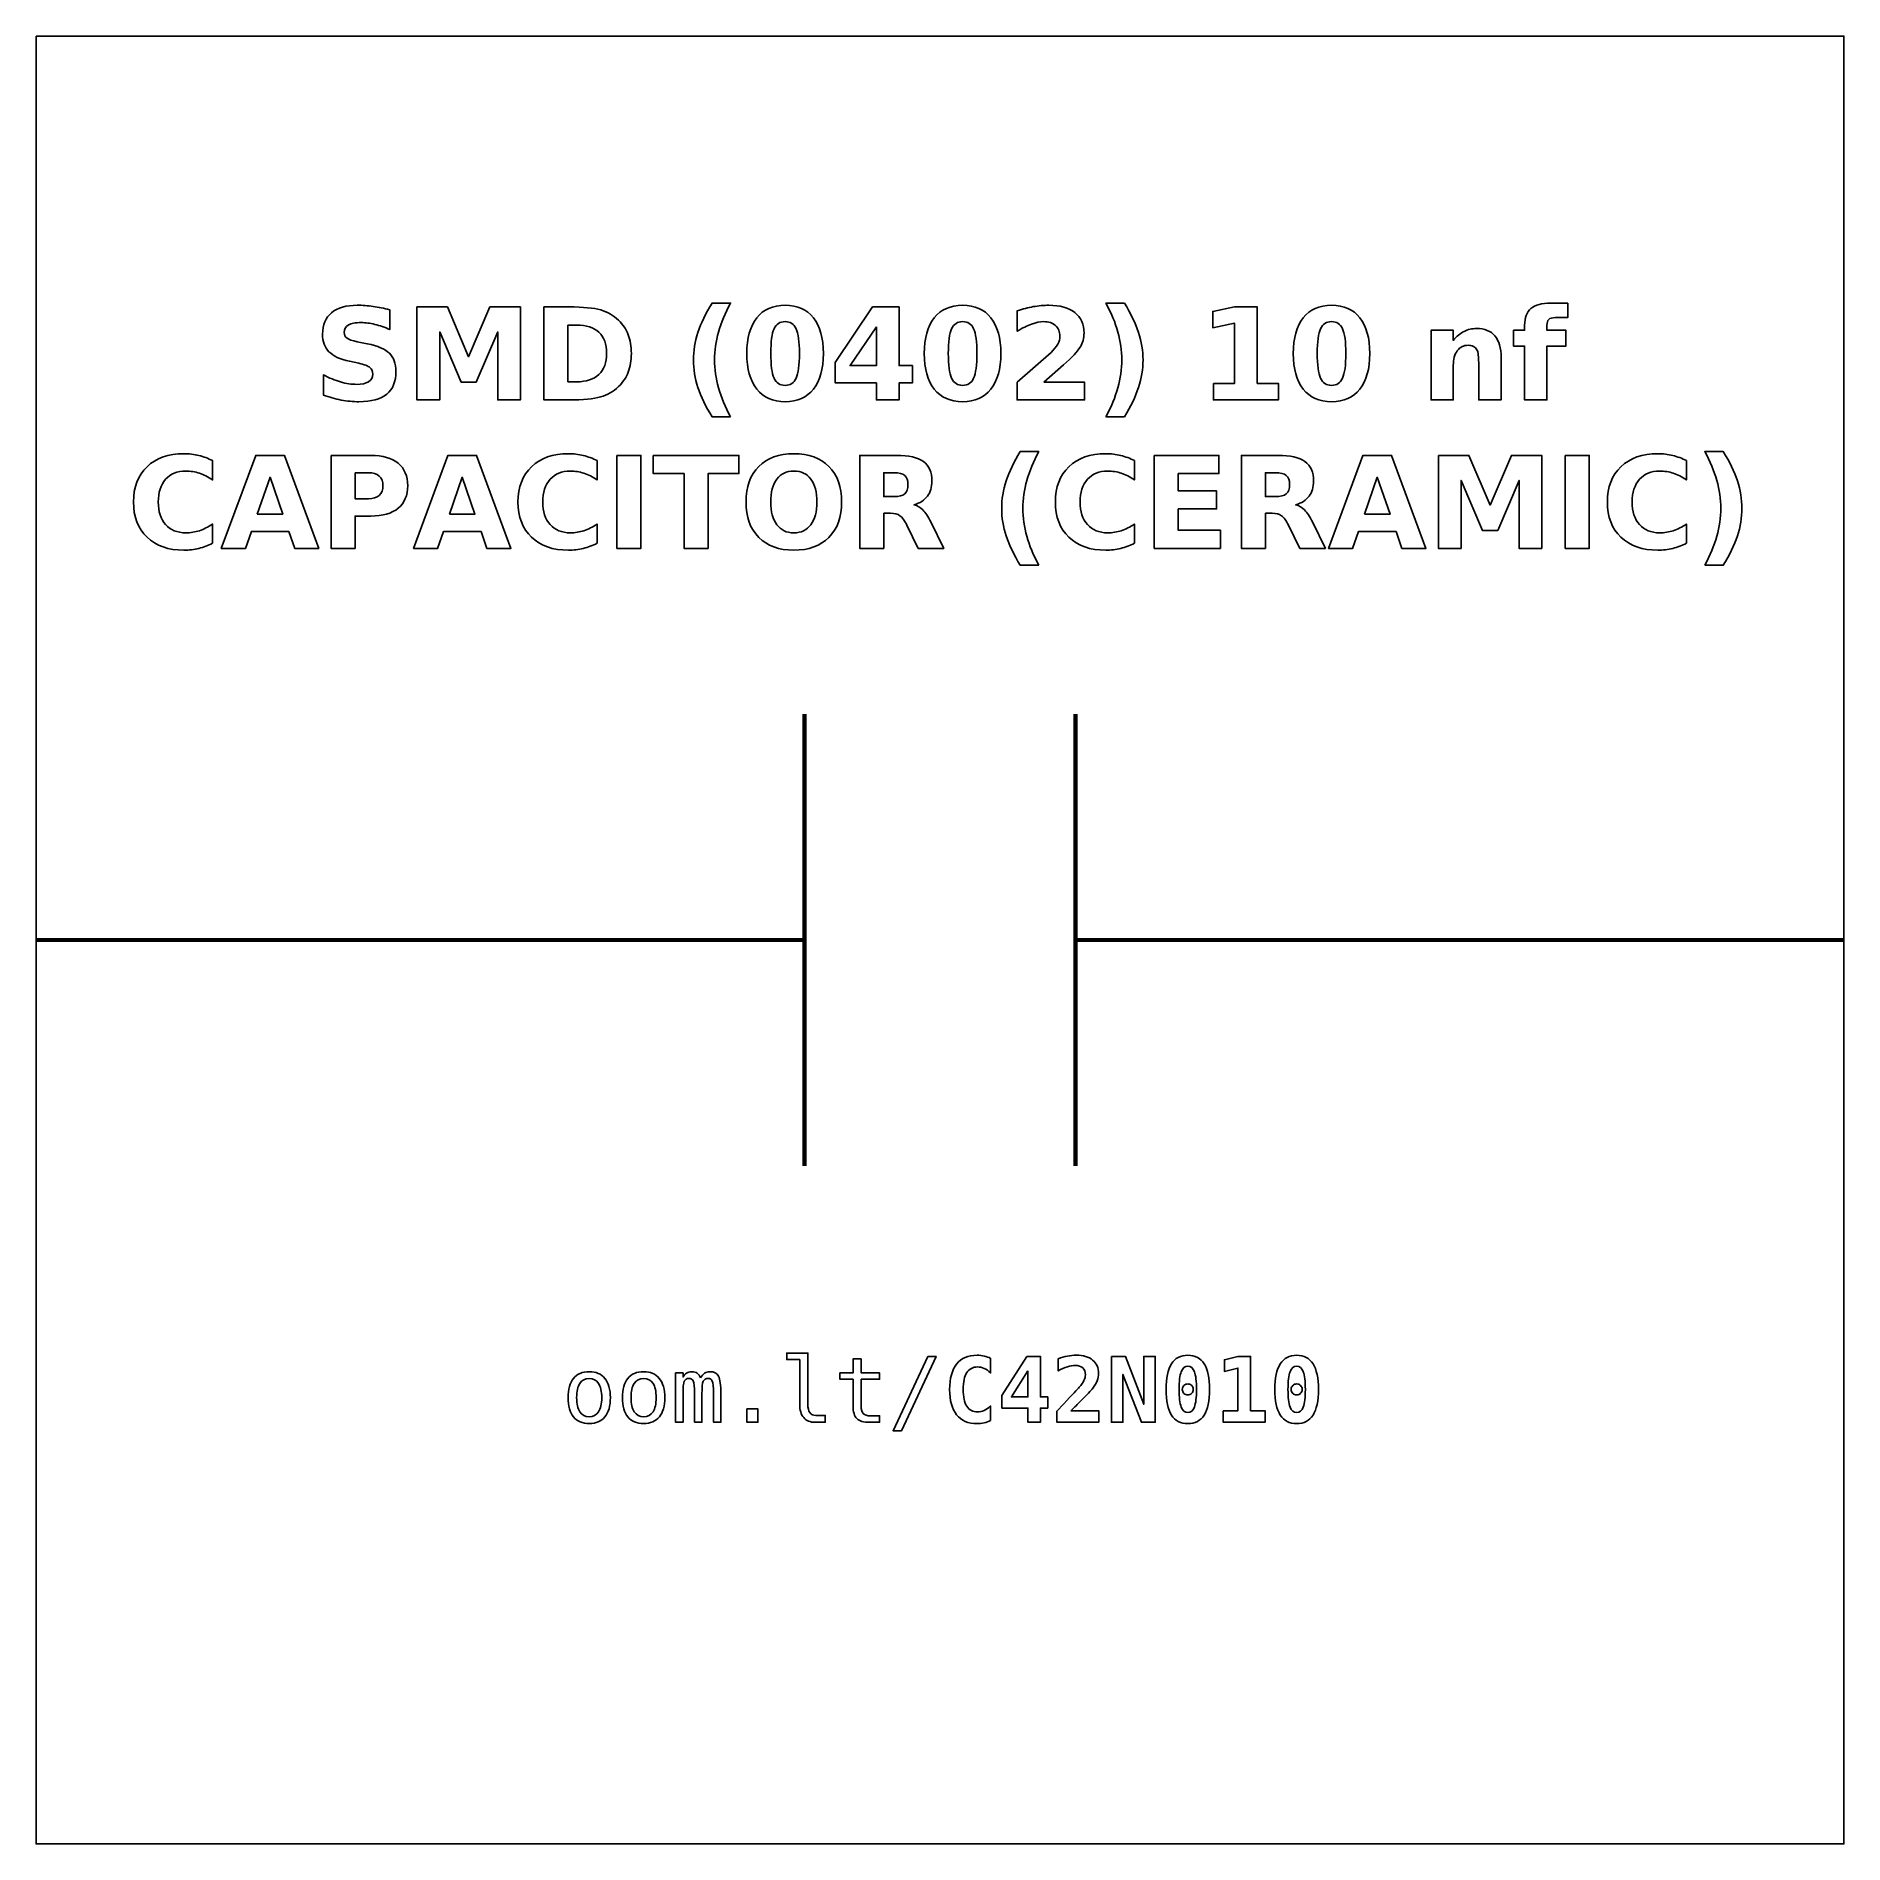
# Model space of a CAD drawing. Header units: centimetres. Extents: x -11.5 to -9.5, y -15.85 to -13.85.
import ezdxf

# ---------------------------------------------------------------- set-up
doc = ezdxf.new("R2010")
doc.units = ezdxf.units.CM
doc.header["$MEASUREMENT"] = 0
doc.layers.add('Layer 1', color=7, linetype='Continuous')

msp = doc.modelspace()

# ---------------------------------------------------------------- linework, layer by layer
at = {"layer": 'Layer 1', "color": 7}
msp.add_open_spline([(-11.5, -13.85), (-11.5, -13.85), (-9.5, -13.85), (-9.5, -13.85), (-9.5, -13.85), (-9.5, -13.85), (-9.5, -15.85), (-9.5, -15.85), (-9.5, -15.85), (-9.5, -15.85), (-11.5, -15.85), (-11.5, -15.85), (-11.5, -15.85), (-11.5, -15.85), (-11.5, -13.85), (-11.5, -13.85)], degree=3, knots=[0, 0, 0, 0, 0.25, 0.25, 0.25, 0.25, 0.5, 0.5, 0.5, 0.5, 0.75, 0.75, 0.75, 0.75, 1, 1, 1, 1], dxfattribs=at)
at = {"layer": 'Layer 1', "color": 250}
for points, knots in [([(-11.10871, -14.15284), (-11.10871, -14.15284), (-11.10871, -14.17459), (-11.10871, -14.17459), (-11.10871, -14.17459), (-11.11436, -14.17207), (-11.11988, -14.17017), (-11.12524, -14.16888), (-11.12524, -14.16888), (-11.13063, -14.16758), (-11.13571, -14.16695), (-11.14048, -14.16695), (-11.14048, -14.16695), (-11.14681, -14.16695), (-11.15151, -14.16782), (-11.15455, -14.16956), (-11.15455, -14.16956), (-11.15758, -14.17132), (-11.15909, -14.17403), (-11.15909, -14.1777), (-11.15909, -14.1777), (-11.15909, -14.18045), (-11.15808, -14.18261), (-11.15603, -14.18414), (-11.15603, -14.18414), (-11.15398, -14.18567), (-11.15027, -14.18701), (-11.14488, -14.18811), (-11.14488, -14.18811), (-11.14488, -14.18811), (-11.13359, -14.19037), (-11.13359, -14.19037), (-11.13359, -14.19037), (-11.12214, -14.19268), (-11.11403, -14.19616), (-11.10921, -14.20086), (-11.10921, -14.20086), (-11.10438, -14.20554), (-11.10196, -14.2122), (-11.10196, -14.22083), (-11.10196, -14.22083), (-11.10196, -14.23219), (-11.10532, -14.24063), (-11.11205, -14.24616), (-11.11205, -14.24616), (-11.11878, -14.25168), (-11.12905, -14.25446), (-11.14288, -14.25446), (-11.14288, -14.25446), (-11.14942, -14.25446), (-11.15596, -14.25385), (-11.16252, -14.2526), (-11.16252, -14.2526), (-11.16908, -14.25135), (-11.17567, -14.24952), (-11.18223, -14.2471), (-11.18223, -14.2471), (-11.18223, -14.2471), (-11.18223, -14.22471), (-11.18223, -14.22471), (-11.18223, -14.22471), (-11.17567, -14.22819), (-11.16932, -14.23082), (-11.16318, -14.23259), (-11.16318, -14.23259), (-11.15704, -14.23435), (-11.15114, -14.23524), (-11.14545, -14.23524), (-11.14545, -14.23524), (-11.13966, -14.23524), (-11.13522, -14.23428), (-11.13214, -14.23235), (-11.13214, -14.23235), (-11.12905, -14.23042), (-11.12753, -14.22767), (-11.12753, -14.22407), (-11.12753, -14.22407), (-11.12753, -14.22087), (-11.12856, -14.21838), (-11.13065, -14.21664), (-11.13065, -14.21664), (-11.13275, -14.2149), (-11.13691, -14.21333), (-11.14317, -14.21196), (-11.14317, -14.21196), (-11.14317, -14.21196), (-11.15344, -14.20968), (-11.15344, -14.20968), (-11.15344, -14.20968), (-11.16372, -14.20747), (-11.17125, -14.20397), (-11.176, -14.19914), (-11.176, -14.19914), (-11.18075, -14.19432), (-11.18312, -14.18781), (-11.18312, -14.17965), (-11.18312, -14.17965), (-11.18312, -14.16939), (-11.17981, -14.16151), (-11.1732, -14.15601), (-11.1732, -14.15601), (-11.16659, -14.15048), (-11.15709, -14.14773), (-11.14467, -14.14773), (-11.14467, -14.14773), (-11.13903, -14.14773), (-11.13322, -14.14816), (-11.12724, -14.149), (-11.12724, -14.149), (-11.12127, -14.14985), (-11.11509, -14.15112), (-11.10871, -14.15284)], [0, 0, 0, 0, 0.0357143, 0.0357143, 0.0357143, 0.0357143, 0.0714286, 0.0714286, 0.0714286, 0.0714286, 0.1071429, 0.1071429, 0.1071429, 0.1071429, 0.1428571, 0.1428571, 0.1428571, 0.1428571, 0.1785714, 0.1785714, 0.1785714, 0.1785714, 0.2142857, 0.2142857, 0.2142857, 0.2142857, 0.25, 0.25, 0.25, 0.25, 0.2857143, 0.2857143, 0.2857143, 0.2857143, 0.3214286, 0.3214286, 0.3214286, 0.3214286, 0.3571429, 0.3571429, 0.3571429, 0.3571429, 0.3928571, 0.3928571, 0.3928571, 0.3928571, 0.4285714, 0.4285714, 0.4285714, 0.4285714, 0.4642857, 0.4642857, 0.4642857, 0.4642857, 0.5, 0.5, 0.5, 0.5, 0.5357143, 0.5357143, 0.5357143, 0.5357143, 0.5714286, 0.5714286, 0.5714286, 0.5714286, 0.6071429, 0.6071429, 0.6071429, 0.6071429, 0.6428571, 0.6428571, 0.6428571, 0.6428571, 0.6785714, 0.6785714, 0.6785714, 0.6785714, 0.7142857, 0.7142857, 0.7142857, 0.7142857, 0.75, 0.75, 0.75, 0.75, 0.7857143, 0.7857143, 0.7857143, 0.7857143, 0.8214286, 0.8214286, 0.8214286, 0.8214286, 0.8571429, 0.8571429, 0.8571429, 0.8571429, 0.8928571, 0.8928571, 0.8928571, 0.8928571, 0.9285714, 0.9285714, 0.9285714, 0.9285714, 0.9642857, 0.9642857, 0.9642857, 0.9642857, 1, 1, 1, 1]), ([(-11.07868, -14.14959), (-11.07868, -14.14959), (-11.04493, -14.14959), (-11.04493, -14.14959), (-11.04493, -14.14959), (-11.04493, -14.14959), (-11.02148, -14.20465), (-11.02148, -14.20465), (-11.02148, -14.20465), (-11.02148, -14.20465), (-10.99792, -14.14959), (-10.99792, -14.14959), (-10.99792, -14.14959), (-10.99792, -14.14959), (-10.96424, -14.14959), (-10.96424, -14.14959), (-10.96424, -14.14959), (-10.96424, -14.14959), (-10.96424, -14.25246), (-10.96424, -14.25246), (-10.96424, -14.25246), (-10.96424, -14.25246), (-10.98931, -14.25246), (-10.98931, -14.25246), (-10.98931, -14.25246), (-10.98931, -14.25246), (-10.98931, -14.17722), (-10.98931, -14.17722), (-10.98931, -14.17722), (-10.98931, -14.17722), (-11.01302, -14.23268), (-11.01302, -14.23268), (-11.01302, -14.23268), (-11.01302, -14.23268), (-11.02983, -14.23268), (-11.02983, -14.23268), (-11.02983, -14.23268), (-11.02983, -14.23268), (-11.05354, -14.17722), (-11.05354, -14.17722), (-11.05354, -14.17722), (-11.05354, -14.17722), (-11.05354, -14.25246), (-11.05354, -14.25246), (-11.05354, -14.25246), (-11.05354, -14.25246), (-11.07868, -14.25246), (-11.07868, -14.25246), (-11.07868, -14.25246), (-11.07868, -14.25246), (-11.07868, -14.14959), (-11.07868, -14.14959)], [0, 0, 0, 0, 0.0769231, 0.0769231, 0.0769231, 0.0769231, 0.1538462, 0.1538462, 0.1538462, 0.1538462, 0.2307692, 0.2307692, 0.2307692, 0.2307692, 0.3076923, 0.3076923, 0.3076923, 0.3076923, 0.3846154, 0.3846154, 0.3846154, 0.3846154, 0.4615385, 0.4615385, 0.4615385, 0.4615385, 0.5384615, 0.5384615, 0.5384615, 0.5384615, 0.6153846, 0.6153846, 0.6153846, 0.6153846, 0.6923077, 0.6923077, 0.6923077, 0.6923077, 0.7692308, 0.7692308, 0.7692308, 0.7692308, 0.8461538, 0.8461538, 0.8461538, 0.8461538, 0.9230769, 0.9230769, 0.9230769, 0.9230769, 1, 1, 1, 1]), ([(-10.93825, -14.14959), (-10.93825, -14.14959), (-10.91026, -14.14959), (-10.91026, -14.14959), (-10.91026, -14.14959), (-10.89465, -14.14959), (-10.88303, -14.1507), (-10.87539, -14.15293), (-10.87539, -14.15293), (-10.86774, -14.15516), (-10.86118, -14.15893), (-10.8557, -14.16427), (-10.8557, -14.16427), (-10.85088, -14.1689), (-10.84731, -14.17426), (-10.84495, -14.18033), (-10.84495, -14.18033), (-10.84263, -14.18637), (-10.84145, -14.19324), (-10.84145, -14.20093), (-10.84145, -14.20093), (-10.84145, -14.20869), (-10.84263, -14.21561), (-10.84495, -14.2217), (-10.84495, -14.2217), (-10.84731, -14.22779), (-10.85088, -14.23315), (-10.8557, -14.23778), (-10.8557, -14.23778), (-10.86123, -14.24312), (-10.86784, -14.24689), (-10.87555, -14.24912), (-10.87555, -14.24912), (-10.88327, -14.25135), (-10.89484, -14.25246), (-10.91026, -14.25246), (-10.91026, -14.25246), (-10.91026, -14.25246), (-10.93825, -14.25246), (-10.93825, -14.25246), (-10.93825, -14.25246), (-10.93825, -14.25246), (-10.93825, -14.14959), (-10.93825, -14.14959)], [0, 0, 0, 0, 0.0909091, 0.0909091, 0.0909091, 0.0909091, 0.1818182, 0.1818182, 0.1818182, 0.1818182, 0.2727273, 0.2727273, 0.2727273, 0.2727273, 0.3636364, 0.3636364, 0.3636364, 0.3636364, 0.4545455, 0.4545455, 0.4545455, 0.4545455, 0.5454545, 0.5454545, 0.5454545, 0.5454545, 0.6363636, 0.6363636, 0.6363636, 0.6363636, 0.7272727, 0.7272727, 0.7272727, 0.7272727, 0.8181818, 0.8181818, 0.8181818, 0.8181818, 0.9090909, 0.9090909, 0.9090909, 0.9090909, 1, 1, 1, 1]), ([(-10.73176, -14.27106), (-10.73176, -14.27106), (-10.75222, -14.27106), (-10.75222, -14.27106), (-10.75222, -14.27106), (-10.75925, -14.25973), (-10.76445, -14.24893), (-10.76779, -14.2387), (-10.76779, -14.2387), (-10.77115, -14.22849), (-10.77282, -14.21836), (-10.77282, -14.20829), (-10.77282, -14.20829), (-10.77282, -14.19823), (-10.77113, -14.18804), (-10.76777, -14.17774), (-10.76777, -14.17774), (-10.76438, -14.16742), (-10.75921, -14.15665), (-10.75222, -14.14538), (-10.75222, -14.14538), (-10.75222, -14.14538), (-10.73176, -14.14538), (-10.73176, -14.14538), (-10.73176, -14.14538), (-10.73764, -14.15627), (-10.74204, -14.16692), (-10.74498, -14.17732), (-10.74498, -14.17732), (-10.74792, -14.18771), (-10.7494, -14.19799), (-10.7494, -14.20815), (-10.7494, -14.20815), (-10.7494, -14.21831), (-10.74794, -14.22859), (-10.74503, -14.23903), (-10.74503, -14.23903), (-10.74211, -14.24945), (-10.73769, -14.26013), (-10.73176, -14.27106)], [0, 0, 0, 0, 0.1, 0.1, 0.1, 0.1, 0.2, 0.2, 0.2, 0.2, 0.3, 0.3, 0.3, 0.3, 0.4, 0.4, 0.4, 0.4, 0.5, 0.5, 0.5, 0.5, 0.6, 0.6, 0.6, 0.6, 0.7, 0.7, 0.7, 0.7, 0.8, 0.8, 0.8, 0.8, 0.9, 0.9, 0.9, 0.9, 1, 1, 1, 1]), ([(-10.62903, -14.20112), (-10.62903, -14.21817), (-10.6327, -14.23132), (-10.64006, -14.24058), (-10.64006, -14.24058), (-10.6474, -14.24983), (-10.65784, -14.25446), (-10.67134, -14.25446), (-10.67134, -14.25446), (-10.68489, -14.25446), (-10.69535, -14.24983), (-10.70269, -14.24058), (-10.70269, -14.24058), (-10.71005, -14.23132), (-10.71372, -14.21817), (-10.71372, -14.20112), (-10.71372, -14.20112), (-10.71372, -14.18405), (-10.71005, -14.17087), (-10.70269, -14.16161), (-10.70269, -14.16161), (-10.69535, -14.15237), (-10.68489, -14.14773), (-10.67134, -14.14773), (-10.67134, -14.14773), (-10.65784, -14.14773), (-10.6474, -14.15237), (-10.64006, -14.16161), (-10.64006, -14.16161), (-10.6327, -14.17087), (-10.62903, -14.18405), (-10.62903, -14.20112)], [0, 0, 0, 0, 0.125, 0.125, 0.125, 0.125, 0.25, 0.25, 0.25, 0.25, 0.375, 0.375, 0.375, 0.375, 0.5, 0.5, 0.5, 0.5, 0.625, 0.625, 0.625, 0.625, 0.75, 0.75, 0.75, 0.75, 0.875, 0.875, 0.875, 0.875, 1, 1, 1, 1]), ([(-10.57473, -14.14959), (-10.57473, -14.14959), (-10.54523, -14.14959), (-10.54523, -14.14959), (-10.54523, -14.14959), (-10.54523, -14.14959), (-10.54523, -14.2145), (-10.54523, -14.2145), (-10.54523, -14.2145), (-10.54523, -14.2145), (-10.53056, -14.2145), (-10.53056, -14.2145), (-10.53056, -14.2145), (-10.53056, -14.2145), (-10.53056, -14.23372), (-10.53056, -14.23372), (-10.53056, -14.23372), (-10.53056, -14.23372), (-10.54523, -14.23372), (-10.54523, -14.23372), (-10.54523, -14.23372), (-10.54523, -14.23372), (-10.54523, -14.25246), (-10.54523, -14.25246), (-10.54523, -14.25246), (-10.54523, -14.25246), (-10.5703, -14.25246), (-10.5703, -14.25246), (-10.5703, -14.25246), (-10.5703, -14.25246), (-10.5703, -14.23372), (-10.5703, -14.23372), (-10.5703, -14.23372), (-10.5703, -14.23372), (-10.61593, -14.23372), (-10.61593, -14.23372), (-10.61593, -14.23372), (-10.61593, -14.23372), (-10.61593, -14.21097), (-10.61593, -14.21097), (-10.61593, -14.21097), (-10.61593, -14.21097), (-10.57473, -14.14959), (-10.57473, -14.14959)], [0, 0, 0, 0, 0.0909091, 0.0909091, 0.0909091, 0.0909091, 0.1818182, 0.1818182, 0.1818182, 0.1818182, 0.2727273, 0.2727273, 0.2727273, 0.2727273, 0.3636364, 0.3636364, 0.3636364, 0.3636364, 0.4545455, 0.4545455, 0.4545455, 0.4545455, 0.5454545, 0.5454545, 0.5454545, 0.5454545, 0.6363636, 0.6363636, 0.6363636, 0.6363636, 0.7272727, 0.7272727, 0.7272727, 0.7272727, 0.8181818, 0.8181818, 0.8181818, 0.8181818, 0.9090909, 0.9090909, 0.9090909, 0.9090909, 1, 1, 1, 1]), ([(-10.43265, -14.20112), (-10.43265, -14.21817), (-10.43632, -14.23132), (-10.44368, -14.24058), (-10.44368, -14.24058), (-10.45102, -14.24983), (-10.46146, -14.25446), (-10.47496, -14.25446), (-10.47496, -14.25446), (-10.48851, -14.25446), (-10.49897, -14.24983), (-10.50631, -14.24058), (-10.50631, -14.24058), (-10.51367, -14.23132), (-10.51734, -14.21817), (-10.51734, -14.20112), (-10.51734, -14.20112), (-10.51734, -14.18405), (-10.51367, -14.17087), (-10.50631, -14.16161), (-10.50631, -14.16161), (-10.49897, -14.15237), (-10.48851, -14.14773), (-10.47496, -14.14773), (-10.47496, -14.14773), (-10.46146, -14.14773), (-10.45102, -14.15237), (-10.44368, -14.16161), (-10.44368, -14.16161), (-10.43632, -14.17087), (-10.43265, -14.18405), (-10.43265, -14.20112)], [0, 0, 0, 0, 0.125, 0.125, 0.125, 0.125, 0.25, 0.25, 0.25, 0.25, 0.375, 0.375, 0.375, 0.375, 0.5, 0.5, 0.5, 0.5, 0.625, 0.625, 0.625, 0.625, 0.75, 0.75, 0.75, 0.75, 0.875, 0.875, 0.875, 0.875, 1, 1, 1, 1]), ([(-10.38524, -14.23296), (-10.38524, -14.23296), (-10.33996, -14.23296), (-10.33996, -14.23296), (-10.33996, -14.23296), (-10.33996, -14.23296), (-10.33996, -14.25246), (-10.33996, -14.25246), (-10.33996, -14.25246), (-10.33996, -14.25246), (-10.41473, -14.25246), (-10.41473, -14.25246), (-10.41473, -14.25246), (-10.41473, -14.25246), (-10.41473, -14.23296), (-10.41473, -14.23296), (-10.41473, -14.23296), (-10.41473, -14.23296), (-10.37717, -14.19983), (-10.37717, -14.19983), (-10.37717, -14.19983), (-10.37381, -14.19679), (-10.37134, -14.19383), (-10.36974, -14.19094), (-10.36974, -14.19094), (-10.36812, -14.18804), (-10.36732, -14.18503), (-10.36732, -14.1819), (-10.36732, -14.1819), (-10.36732, -14.17708), (-10.36894, -14.1732), (-10.37218, -14.17026), (-10.37218, -14.17026), (-10.37541, -14.16732), (-10.37971, -14.16587), (-10.3851, -14.16587), (-10.3851, -14.16587), (-10.38923, -14.16587), (-10.39375, -14.16676), (-10.39867, -14.16852), (-10.39867, -14.16852), (-10.40358, -14.17029), (-10.40885, -14.17292), (-10.41445, -14.1764), (-10.41445, -14.1764), (-10.41445, -14.1764), (-10.41445, -14.1538), (-10.41445, -14.1538), (-10.41445, -14.1538), (-10.40847, -14.15183), (-10.40257, -14.15032), (-10.39674, -14.14929), (-10.39674, -14.14929), (-10.3909, -14.14825), (-10.38519, -14.14773), (-10.37957, -14.14773), (-10.37957, -14.14773), (-10.36727, -14.14773), (-10.3577, -14.15044), (-10.35088, -14.15587), (-10.35088, -14.15587), (-10.34406, -14.16128), (-10.34065, -14.16883), (-10.34065, -14.17854), (-10.34065, -14.17854), (-10.34065, -14.18414), (-10.3421, -14.18936), (-10.345, -14.19421), (-10.345, -14.19421), (-10.34789, -14.19905), (-10.35398, -14.20554), (-10.36325, -14.21368), (-10.36325, -14.21368), (-10.36325, -14.21368), (-10.38524, -14.23296), (-10.38524, -14.23296)], [0, 0, 0, 0, 0.0526316, 0.0526316, 0.0526316, 0.0526316, 0.1052632, 0.1052632, 0.1052632, 0.1052632, 0.1578947, 0.1578947, 0.1578947, 0.1578947, 0.2105263, 0.2105263, 0.2105263, 0.2105263, 0.2631579, 0.2631579, 0.2631579, 0.2631579, 0.3157895, 0.3157895, 0.3157895, 0.3157895, 0.3684211, 0.3684211, 0.3684211, 0.3684211, 0.4210526, 0.4210526, 0.4210526, 0.4210526, 0.4736842, 0.4736842, 0.4736842, 0.4736842, 0.5263158, 0.5263158, 0.5263158, 0.5263158, 0.5789474, 0.5789474, 0.5789474, 0.5789474, 0.6315789, 0.6315789, 0.6315789, 0.6315789, 0.6842105, 0.6842105, 0.6842105, 0.6842105, 0.7368421, 0.7368421, 0.7368421, 0.7368421, 0.7894737, 0.7894737, 0.7894737, 0.7894737, 0.8421053, 0.8421053, 0.8421053, 0.8421053, 0.8947368, 0.8947368, 0.8947368, 0.8947368, 0.9473684, 0.9473684, 0.9473684, 0.9473684, 1, 1, 1, 1]), ([(-10.31642, -14.27106), (-10.31054, -14.26013), (-10.30612, -14.24945), (-10.30318, -14.23903), (-10.30318, -14.23903), (-10.30024, -14.22859), (-10.29878, -14.21831), (-10.29878, -14.20815), (-10.29878, -14.20815), (-10.29878, -14.19799), (-10.30024, -14.18771), (-10.30318, -14.17732), (-10.30318, -14.17732), (-10.30612, -14.16692), (-10.31054, -14.15627), (-10.31642, -14.14538), (-10.31642, -14.14538), (-10.31642, -14.14538), (-10.29596, -14.14538), (-10.29596, -14.14538), (-10.29596, -14.14538), (-10.28898, -14.15665), (-10.2838, -14.16742), (-10.28041, -14.17774), (-10.28041, -14.17774), (-10.27705, -14.18804), (-10.27536, -14.19823), (-10.27536, -14.20829), (-10.27536, -14.20829), (-10.27536, -14.21836), (-10.27703, -14.22849), (-10.28039, -14.2387), (-10.28039, -14.2387), (-10.28373, -14.24893), (-10.28893, -14.25973), (-10.29596, -14.27106), (-10.29596, -14.27106), (-10.29596, -14.27106), (-10.31642, -14.27106), (-10.31642, -14.27106)], [0, 0, 0, 0, 0.1, 0.1, 0.1, 0.1, 0.2, 0.2, 0.2, 0.2, 0.3, 0.3, 0.3, 0.3, 0.4, 0.4, 0.4, 0.4, 0.5, 0.5, 0.5, 0.5, 0.6, 0.6, 0.6, 0.6, 0.7, 0.7, 0.7, 0.7, 0.8, 0.8, 0.8, 0.8, 0.9, 0.9, 0.9, 0.9, 1, 1, 1, 1]), ([(-10.19756, -14.23414), (-10.19756, -14.23414), (-10.17413, -14.23414), (-10.17413, -14.23414), (-10.17413, -14.23414), (-10.17413, -14.23414), (-10.17413, -14.16765), (-10.17413, -14.16765), (-10.17413, -14.16765), (-10.17413, -14.16765), (-10.19817, -14.17262), (-10.19817, -14.17262), (-10.19817, -14.17262), (-10.19817, -14.17262), (-10.19817, -14.15455), (-10.19817, -14.15455), (-10.19817, -14.15455), (-10.19817, -14.15455), (-10.17427, -14.14959), (-10.17427, -14.14959), (-10.17427, -14.14959), (-10.17427, -14.14959), (-10.14906, -14.14959), (-10.14906, -14.14959), (-10.14906, -14.14959), (-10.14906, -14.14959), (-10.14906, -14.23414), (-10.14906, -14.23414), (-10.14906, -14.23414), (-10.14906, -14.23414), (-10.12564, -14.23414), (-10.12564, -14.23414), (-10.12564, -14.23414), (-10.12564, -14.23414), (-10.12564, -14.25246), (-10.12564, -14.25246), (-10.12564, -14.25246), (-10.12564, -14.25246), (-10.19756, -14.25246), (-10.19756, -14.25246), (-10.19756, -14.25246), (-10.19756, -14.25246), (-10.19756, -14.23414), (-10.19756, -14.23414)], [0, 0, 0, 0, 0.0909091, 0.0909091, 0.0909091, 0.0909091, 0.1818182, 0.1818182, 0.1818182, 0.1818182, 0.2727273, 0.2727273, 0.2727273, 0.2727273, 0.3636364, 0.3636364, 0.3636364, 0.3636364, 0.4545455, 0.4545455, 0.4545455, 0.4545455, 0.5454545, 0.5454545, 0.5454545, 0.5454545, 0.6363636, 0.6363636, 0.6363636, 0.6363636, 0.7272727, 0.7272727, 0.7272727, 0.7272727, 0.8181818, 0.8181818, 0.8181818, 0.8181818, 0.9090909, 0.9090909, 0.9090909, 0.9090909, 1, 1, 1, 1]), ([(-10.02446, -14.20112), (-10.02446, -14.21817), (-10.02813, -14.23132), (-10.03549, -14.24058), (-10.03549, -14.24058), (-10.04283, -14.24983), (-10.05327, -14.25446), (-10.06677, -14.25446), (-10.06677, -14.25446), (-10.08032, -14.25446), (-10.09078, -14.24983), (-10.09812, -14.24058), (-10.09812, -14.24058), (-10.10548, -14.23132), (-10.10915, -14.21817), (-10.10915, -14.20112), (-10.10915, -14.20112), (-10.10915, -14.18405), (-10.10548, -14.17087), (-10.09812, -14.16161), (-10.09812, -14.16161), (-10.09078, -14.15237), (-10.08032, -14.14773), (-10.06677, -14.14773), (-10.06677, -14.14773), (-10.05327, -14.14773), (-10.04283, -14.15237), (-10.03549, -14.16161), (-10.03549, -14.16161), (-10.02813, -14.17087), (-10.02446, -14.18405), (-10.02446, -14.20112)], [0, 0, 0, 0, 0.125, 0.125, 0.125, 0.125, 0.25, 0.25, 0.25, 0.25, 0.375, 0.375, 0.375, 0.375, 0.5, 0.5, 0.5, 0.5, 0.625, 0.625, 0.625, 0.625, 0.75, 0.75, 0.75, 0.75, 0.875, 0.875, 0.875, 0.875, 1, 1, 1, 1]), ([(-9.80548, -14.14524), (-9.80548, -14.14524), (-9.80548, -14.16142), (-9.80548, -14.16142), (-9.80548, -14.16142), (-9.80548, -14.16142), (-9.81914, -14.16142), (-9.81914, -14.16142), (-9.81914, -14.16142), (-9.82262, -14.16142), (-9.82507, -14.16206), (-9.82643, -14.16333), (-9.82643, -14.16333), (-9.82782, -14.1646), (-9.8285, -14.16678), (-9.8285, -14.16991), (-9.8285, -14.16991), (-9.8285, -14.16991), (-9.8285, -14.1753), (-9.8285, -14.1753), (-9.8285, -14.1753), (-9.8285, -14.1753), (-9.80743, -14.1753), (-9.80743, -14.1753), (-9.80743, -14.1753), (-9.80743, -14.1753), (-9.80743, -14.19294), (-9.80743, -14.19294), (-9.80743, -14.19294), (-9.80743, -14.19294), (-9.8285, -14.19294), (-9.8285, -14.19294), (-9.8285, -14.19294), (-9.8285, -14.19294), (-9.8285, -14.25246), (-9.8285, -14.25246), (-9.8285, -14.25246), (-9.8285, -14.25246), (-9.85317, -14.25246), (-9.85317, -14.25246), (-9.85317, -14.25246), (-9.85317, -14.25246), (-9.85317, -14.19294), (-9.85317, -14.19294), (-9.85317, -14.19294), (-9.85317, -14.19294), (-9.86543, -14.19294), (-9.86543, -14.19294), (-9.86543, -14.19294), (-9.86543, -14.19294), (-9.86543, -14.1753), (-9.86543, -14.1753), (-9.86543, -14.1753), (-9.86543, -14.1753), (-9.85317, -14.1753), (-9.85317, -14.1753), (-9.85317, -14.1753), (-9.85317, -14.1753), (-9.85317, -14.16991), (-9.85317, -14.16991), (-9.85317, -14.16991), (-9.85317, -14.16151), (-9.85082, -14.15528), (-9.84614, -14.15126), (-9.84614, -14.15126), (-9.84146, -14.14724), (-9.83419, -14.14524), (-9.82436, -14.14524), (-9.82436, -14.14524), (-9.82436, -14.14524), (-9.80548, -14.14524), (-9.80548, -14.14524)], [0, 0, 0, 0, 0.0555556, 0.0555556, 0.0555556, 0.0555556, 0.1111111, 0.1111111, 0.1111111, 0.1111111, 0.1666667, 0.1666667, 0.1666667, 0.1666667, 0.2222222, 0.2222222, 0.2222222, 0.2222222, 0.2777778, 0.2777778, 0.2777778, 0.2777778, 0.3333333, 0.3333333, 0.3333333, 0.3333333, 0.3888889, 0.3888889, 0.3888889, 0.3888889, 0.4444444, 0.4444444, 0.4444444, 0.4444444, 0.5, 0.5, 0.5, 0.5, 0.5555556, 0.5555556, 0.5555556, 0.5555556, 0.6111111, 0.6111111, 0.6111111, 0.6111111, 0.6666667, 0.6666667, 0.6666667, 0.6666667, 0.7222222, 0.7222222, 0.7222222, 0.7222222, 0.7777778, 0.7777778, 0.7777778, 0.7777778, 0.8333333, 0.8333333, 0.8333333, 0.8333333, 0.8888889, 0.8888889, 0.8888889, 0.8888889, 0.9444444, 0.9444444, 0.9444444, 0.9444444, 1, 1, 1, 1]), ([(-10.91172, -14.16965), (-10.91172, -14.16965), (-10.91172, -14.2324), (-10.91172, -14.2324), (-10.91172, -14.2324), (-10.91172, -14.2324), (-10.90222, -14.2324), (-10.90222, -14.2324), (-10.90222, -14.2324), (-10.89138, -14.2324), (-10.8831, -14.22972), (-10.87739, -14.22433), (-10.87739, -14.22433), (-10.87167, -14.21897), (-10.8688, -14.21116), (-10.8688, -14.20093), (-10.8688, -14.20093), (-10.8688, -14.19072), (-10.87165, -14.18296), (-10.87734, -14.17765), (-10.87734, -14.17765), (-10.88303, -14.17231), (-10.89133, -14.16965), (-10.90222, -14.16965), (-10.90222, -14.16965), (-10.90222, -14.16965), (-10.91172, -14.16965), (-10.91172, -14.16965)], [0, 0, 0, 0, 0.1428571, 0.1428571, 0.1428571, 0.1428571, 0.2857143, 0.2857143, 0.2857143, 0.2857143, 0.4285714, 0.4285714, 0.4285714, 0.4285714, 0.5714286, 0.5714286, 0.5714286, 0.5714286, 0.7142857, 0.7142857, 0.7142857, 0.7142857, 0.8571429, 0.8571429, 0.8571429, 0.8571429, 1, 1, 1, 1]), ([(-10.65556, -14.20093), (-10.65556, -14.18807), (-10.65676, -14.17901), (-10.65918, -14.17374), (-10.65918, -14.17374), (-10.66158, -14.1685), (-10.66565, -14.16587), (-10.67134, -14.16587), (-10.67134, -14.16587), (-10.67703, -14.16587), (-10.6811, -14.1685), (-10.68355, -14.17374), (-10.68355, -14.17374), (-10.68597, -14.17901), (-10.68719, -14.18807), (-10.68719, -14.20093), (-10.68719, -14.20093), (-10.68719, -14.21391), (-10.68597, -14.22309), (-10.68355, -14.2284), (-10.68355, -14.2284), (-10.6811, -14.23374), (-10.67703, -14.2364), (-10.67134, -14.2364), (-10.67134, -14.2364), (-10.6657, -14.2364), (-10.66165, -14.23374), (-10.6592, -14.2284), (-10.6592, -14.2284), (-10.65678, -14.22309), (-10.65556, -14.21391), (-10.65556, -14.20093)], [0, 0, 0, 0, 0.125, 0.125, 0.125, 0.125, 0.25, 0.25, 0.25, 0.25, 0.375, 0.375, 0.375, 0.375, 0.5, 0.5, 0.5, 0.5, 0.625, 0.625, 0.625, 0.625, 0.75, 0.75, 0.75, 0.75, 0.875, 0.875, 0.875, 0.875, 1, 1, 1, 1]), ([(-10.5703, -14.17144), (-10.5703, -14.17144), (-10.5994, -14.2145), (-10.5994, -14.2145), (-10.5994, -14.2145), (-10.5994, -14.2145), (-10.5703, -14.2145), (-10.5703, -14.2145), (-10.5703, -14.2145), (-10.5703, -14.2145), (-10.5703, -14.17144), (-10.5703, -14.17144)], [0, 0, 0, 0, 0.3333333, 0.3333333, 0.3333333, 0.3333333, 0.6666667, 0.6666667, 0.6666667, 0.6666667, 1, 1, 1, 1]), ([(-10.45918, -14.20093), (-10.45918, -14.18807), (-10.46038, -14.17901), (-10.4628, -14.17374), (-10.4628, -14.17374), (-10.4652, -14.1685), (-10.46927, -14.16587), (-10.47496, -14.16587), (-10.47496, -14.16587), (-10.48065, -14.16587), (-10.48472, -14.1685), (-10.48717, -14.17374), (-10.48717, -14.17374), (-10.48959, -14.17901), (-10.49081, -14.18807), (-10.49081, -14.20093), (-10.49081, -14.20093), (-10.49081, -14.21391), (-10.48959, -14.22309), (-10.48717, -14.2284), (-10.48717, -14.2284), (-10.48472, -14.23374), (-10.48065, -14.2364), (-10.47496, -14.2364), (-10.47496, -14.2364), (-10.46932, -14.2364), (-10.46527, -14.23374), (-10.46282, -14.2284), (-10.46282, -14.2284), (-10.4604, -14.22309), (-10.45918, -14.21391), (-10.45918, -14.20093)], [0, 0, 0, 0, 0.125, 0.125, 0.125, 0.125, 0.25, 0.25, 0.25, 0.25, 0.375, 0.375, 0.375, 0.375, 0.5, 0.5, 0.5, 0.5, 0.625, 0.625, 0.625, 0.625, 0.75, 0.75, 0.75, 0.75, 0.875, 0.875, 0.875, 0.875, 1, 1, 1, 1]), ([(-10.05099, -14.20093), (-10.05099, -14.18807), (-10.05219, -14.17901), (-10.05461, -14.17374), (-10.05461, -14.17374), (-10.05701, -14.1685), (-10.06108, -14.16587), (-10.06677, -14.16587), (-10.06677, -14.16587), (-10.07246, -14.16587), (-10.07653, -14.1685), (-10.07898, -14.17374), (-10.07898, -14.17374), (-10.0814, -14.17901), (-10.08262, -14.18807), (-10.08262, -14.20093), (-10.08262, -14.20093), (-10.08262, -14.21391), (-10.0814, -14.22309), (-10.07898, -14.2284), (-10.07898, -14.2284), (-10.07653, -14.23374), (-10.07246, -14.2364), (-10.06677, -14.2364), (-10.06677, -14.2364), (-10.06113, -14.2364), (-10.05708, -14.23374), (-10.05463, -14.2284), (-10.05463, -14.2284), (-10.05221, -14.22309), (-10.05099, -14.21391), (-10.05099, -14.20093)], [0, 0, 0, 0, 0.125, 0.125, 0.125, 0.125, 0.25, 0.25, 0.25, 0.25, 0.375, 0.375, 0.375, 0.375, 0.5, 0.5, 0.5, 0.5, 0.625, 0.625, 0.625, 0.625, 0.75, 0.75, 0.75, 0.75, 0.875, 0.875, 0.875, 0.875, 1, 1, 1, 1]), ([(-9.87914, -14.20547), (-9.87914, -14.20547), (-9.87914, -14.25246), (-9.87914, -14.25246), (-9.87914, -14.25246), (-9.87914, -14.25246), (-9.90395, -14.25246), (-9.90395, -14.25246), (-9.90395, -14.25246), (-9.90395, -14.25246), (-9.90395, -14.24482), (-9.90395, -14.24482), (-9.90395, -14.24482), (-9.90395, -14.24482), (-9.90395, -14.2165), (-9.90395, -14.2165), (-9.90395, -14.2165), (-9.90395, -14.20984), (-9.90409, -14.20524), (-9.9044, -14.20272), (-9.9044, -14.20272), (-9.9047, -14.2002), (-9.90522, -14.19834), (-9.90595, -14.19714), (-9.90595, -14.19714), (-9.90691, -14.19552), (-9.90823, -14.19428), (-9.90988, -14.19338), (-9.90988, -14.19338), (-9.91152, -14.19249), (-9.91341, -14.19204), (-9.91552, -14.19204), (-9.91552, -14.19204), (-9.92067, -14.19204), (-9.92472, -14.19402), (-9.92766, -14.19799), (-9.92766, -14.19799), (-9.9306, -14.20197), (-9.93206, -14.20747), (-9.93206, -14.2145), (-9.93206, -14.2145), (-9.93206, -14.2145), (-9.93206, -14.25246), (-9.93206, -14.25246), (-9.93206, -14.25246), (-9.93206, -14.25246), (-9.95673, -14.25246), (-9.95673, -14.25246), (-9.95673, -14.25246), (-9.95673, -14.25246), (-9.95673, -14.1753), (-9.95673, -14.1753), (-9.95673, -14.1753), (-9.95673, -14.1753), (-9.93206, -14.1753), (-9.93206, -14.1753), (-9.93206, -14.1753), (-9.93206, -14.1753), (-9.93206, -14.18661), (-9.93206, -14.18661), (-9.93206, -14.18661), (-9.92834, -14.18209), (-9.92439, -14.17878), (-9.9202, -14.17664), (-9.9202, -14.17664), (-9.91602, -14.1745), (-9.91141, -14.17344), (-9.90635, -14.17344), (-9.90635, -14.17344), (-9.89744, -14.17344), (-9.89069, -14.17617), (-9.88605, -14.18165), (-9.88605, -14.18165), (-9.88144, -14.1871), (-9.87914, -14.19505), (-9.87914, -14.20547)], [0, 0, 0, 0, 0.0526316, 0.0526316, 0.0526316, 0.0526316, 0.1052632, 0.1052632, 0.1052632, 0.1052632, 0.1578947, 0.1578947, 0.1578947, 0.1578947, 0.2105263, 0.2105263, 0.2105263, 0.2105263, 0.2631579, 0.2631579, 0.2631579, 0.2631579, 0.3157895, 0.3157895, 0.3157895, 0.3157895, 0.3684211, 0.3684211, 0.3684211, 0.3684211, 0.4210526, 0.4210526, 0.4210526, 0.4210526, 0.4736842, 0.4736842, 0.4736842, 0.4736842, 0.5263158, 0.5263158, 0.5263158, 0.5263158, 0.5789474, 0.5789474, 0.5789474, 0.5789474, 0.6315789, 0.6315789, 0.6315789, 0.6315789, 0.6842105, 0.6842105, 0.6842105, 0.6842105, 0.7368421, 0.7368421, 0.7368421, 0.7368421, 0.7894737, 0.7894737, 0.7894737, 0.7894737, 0.8421053, 0.8421053, 0.8421053, 0.8421053, 0.8947368, 0.8947368, 0.8947368, 0.8947368, 0.9473684, 0.9473684, 0.9473684, 0.9473684, 1, 1, 1, 1]), ([(-11.30482, -14.41107), (-11.30968, -14.41358), (-11.31476, -14.41549), (-11.32006, -14.41678), (-11.32006, -14.41678), (-11.32532, -14.41807), (-11.33085, -14.41871), (-11.33659, -14.41871), (-11.33659, -14.41871), (-11.35371, -14.41871), (-11.36728, -14.41391), (-11.3773, -14.40434), (-11.3773, -14.40434), (-11.38732, -14.39477), (-11.39233, -14.38179), (-11.39233, -14.36537), (-11.39233, -14.36537), (-11.39233, -14.34893), (-11.38732, -14.33592), (-11.3773, -14.32635), (-11.3773, -14.32635), (-11.36728, -14.31678), (-11.35371, -14.31198), (-11.33659, -14.31198), (-11.33659, -14.31198), (-11.33085, -14.31198), (-11.32532, -14.31262), (-11.32006, -14.31391), (-11.32006, -14.31391), (-11.31476, -14.3152), (-11.30968, -14.31711), (-11.30482, -14.31963), (-11.30482, -14.31963), (-11.30482, -14.31963), (-11.30482, -14.34091), (-11.30482, -14.34091), (-11.30482, -14.34091), (-11.30973, -14.33755), (-11.31458, -14.3351), (-11.31935, -14.33355), (-11.31935, -14.33355), (-11.32412, -14.33197), (-11.32916, -14.3312), (-11.33445, -14.3312), (-11.33445, -14.3312), (-11.3439, -14.3312), (-11.35136, -14.33423), (-11.35677, -14.3403), (-11.35677, -14.3403), (-11.3622, -14.34637), (-11.36491, -14.35472), (-11.36491, -14.36537), (-11.36491, -14.36537), (-11.36491, -14.376), (-11.3622, -14.38433), (-11.35677, -14.39039), (-11.35677, -14.39039), (-11.35136, -14.39646), (-11.3439, -14.39949), (-11.33445, -14.39949), (-11.33445, -14.39949), (-11.32916, -14.39949), (-11.32412, -14.39872), (-11.31935, -14.39714), (-11.31935, -14.39714), (-11.31458, -14.39559), (-11.30973, -14.39314), (-11.30482, -14.38978), (-11.30482, -14.38978), (-11.30482, -14.38978), (-11.30482, -14.41107), (-11.30482, -14.41107)], [0, 0, 0, 0, 0.0555556, 0.0555556, 0.0555556, 0.0555556, 0.1111111, 0.1111111, 0.1111111, 0.1111111, 0.1666667, 0.1666667, 0.1666667, 0.1666667, 0.2222222, 0.2222222, 0.2222222, 0.2222222, 0.2777778, 0.2777778, 0.2777778, 0.2777778, 0.3333333, 0.3333333, 0.3333333, 0.3333333, 0.3888889, 0.3888889, 0.3888889, 0.3888889, 0.4444444, 0.4444444, 0.4444444, 0.4444444, 0.5, 0.5, 0.5, 0.5, 0.5555556, 0.5555556, 0.5555556, 0.5555556, 0.6111111, 0.6111111, 0.6111111, 0.6111111, 0.6666667, 0.6666667, 0.6666667, 0.6666667, 0.7222222, 0.7222222, 0.7222222, 0.7222222, 0.7777778, 0.7777778, 0.7777778, 0.7777778, 0.8333333, 0.8333333, 0.8333333, 0.8333333, 0.8888889, 0.8888889, 0.8888889, 0.8888889, 0.9444444, 0.9444444, 0.9444444, 0.9444444, 1, 1, 1, 1]), ([(-11.22043, -14.39799), (-11.22043, -14.39799), (-11.26192, -14.39799), (-11.26192, -14.39799), (-11.26192, -14.39799), (-11.26192, -14.39799), (-11.26846, -14.41671), (-11.26846, -14.41671), (-11.26846, -14.41671), (-11.26846, -14.41671), (-11.29513, -14.41671), (-11.29513, -14.41671), (-11.29513, -14.41671), (-11.29513, -14.41671), (-11.25703, -14.31384), (-11.25703, -14.31384), (-11.25703, -14.31384), (-11.25703, -14.31384), (-11.2254, -14.31384), (-11.2254, -14.31384), (-11.2254, -14.31384), (-11.2254, -14.31384), (-11.1873, -14.41671), (-11.1873, -14.41671), (-11.1873, -14.41671), (-11.1873, -14.41671), (-11.21397, -14.41671), (-11.21397, -14.41671), (-11.21397, -14.41671), (-11.21397, -14.41671), (-11.22043, -14.39799), (-11.22043, -14.39799)], [0, 0, 0, 0, 0.125, 0.125, 0.125, 0.125, 0.25, 0.25, 0.25, 0.25, 0.375, 0.375, 0.375, 0.375, 0.5, 0.5, 0.5, 0.5, 0.625, 0.625, 0.625, 0.625, 0.75, 0.75, 0.75, 0.75, 0.875, 0.875, 0.875, 0.875, 1, 1, 1, 1]), ([(-11.17363, -14.31384), (-11.17363, -14.31384), (-11.12961, -14.31384), (-11.12961, -14.31384), (-11.12961, -14.31384), (-11.11651, -14.31384), (-11.10646, -14.31676), (-11.09945, -14.32257), (-11.09945, -14.32257), (-11.09245, -14.32838), (-11.08894, -14.33665), (-11.08894, -14.3474), (-11.08894, -14.3474), (-11.08894, -14.35817), (-11.09245, -14.36647), (-11.09945, -14.37228), (-11.09945, -14.37228), (-11.10646, -14.37809), (-11.11651, -14.38101), (-11.12961, -14.38101), (-11.12961, -14.38101), (-11.12961, -14.38101), (-11.1471, -14.38101), (-11.1471, -14.38101), (-11.1471, -14.38101), (-11.1471, -14.38101), (-11.1471, -14.41671), (-11.1471, -14.41671), (-11.1471, -14.41671), (-11.1471, -14.41671), (-11.17363, -14.41671), (-11.17363, -14.41671), (-11.17363, -14.41671), (-11.17363, -14.41671), (-11.17363, -14.31384), (-11.17363, -14.31384)], [0, 0, 0, 0, 0.1111111, 0.1111111, 0.1111111, 0.1111111, 0.2222222, 0.2222222, 0.2222222, 0.2222222, 0.3333333, 0.3333333, 0.3333333, 0.3333333, 0.4444444, 0.4444444, 0.4444444, 0.4444444, 0.5555556, 0.5555556, 0.5555556, 0.5555556, 0.6666667, 0.6666667, 0.6666667, 0.6666667, 0.7777778, 0.7777778, 0.7777778, 0.7777778, 0.8888889, 0.8888889, 0.8888889, 0.8888889, 1, 1, 1, 1]), ([(-11.0078, -14.39799), (-11.0078, -14.39799), (-11.04929, -14.39799), (-11.04929, -14.39799), (-11.04929, -14.39799), (-11.04929, -14.39799), (-11.05583, -14.41671), (-11.05583, -14.41671), (-11.05583, -14.41671), (-11.05583, -14.41671), (-11.0825, -14.41671), (-11.0825, -14.41671), (-11.0825, -14.41671), (-11.0825, -14.41671), (-11.0444, -14.31384), (-11.0444, -14.31384), (-11.0444, -14.31384), (-11.0444, -14.31384), (-11.01277, -14.31384), (-11.01277, -14.31384), (-11.01277, -14.31384), (-11.01277, -14.31384), (-10.97467, -14.41671), (-10.97467, -14.41671), (-10.97467, -14.41671), (-10.97467, -14.41671), (-11.00134, -14.41671), (-11.00134, -14.41671), (-11.00134, -14.41671), (-11.00134, -14.41671), (-11.0078, -14.39799), (-11.0078, -14.39799)], [0, 0, 0, 0, 0.125, 0.125, 0.125, 0.125, 0.25, 0.25, 0.25, 0.25, 0.375, 0.375, 0.375, 0.375, 0.5, 0.5, 0.5, 0.5, 0.625, 0.625, 0.625, 0.625, 0.75, 0.75, 0.75, 0.75, 0.875, 0.875, 0.875, 0.875, 1, 1, 1, 1]), ([(-10.87942, -14.41107), (-10.88428, -14.41358), (-10.88936, -14.41549), (-10.89466, -14.41678), (-10.89466, -14.41678), (-10.89992, -14.41807), (-10.90545, -14.41871), (-10.91119, -14.41871), (-10.91119, -14.41871), (-10.92831, -14.41871), (-10.94188, -14.41391), (-10.9519, -14.40434), (-10.9519, -14.40434), (-10.96192, -14.39477), (-10.96693, -14.38179), (-10.96693, -14.36537), (-10.96693, -14.36537), (-10.96693, -14.34893), (-10.96192, -14.33592), (-10.9519, -14.32635), (-10.9519, -14.32635), (-10.94188, -14.31678), (-10.92831, -14.31198), (-10.91119, -14.31198), (-10.91119, -14.31198), (-10.90545, -14.31198), (-10.89992, -14.31262), (-10.89466, -14.31391), (-10.89466, -14.31391), (-10.88936, -14.3152), (-10.88428, -14.31711), (-10.87942, -14.31963), (-10.87942, -14.31963), (-10.87942, -14.31963), (-10.87942, -14.34091), (-10.87942, -14.34091), (-10.87942, -14.34091), (-10.88433, -14.33755), (-10.88918, -14.3351), (-10.89395, -14.33355), (-10.89395, -14.33355), (-10.89872, -14.33197), (-10.90376, -14.3312), (-10.90905, -14.3312), (-10.90905, -14.3312), (-10.9185, -14.3312), (-10.92596, -14.33423), (-10.93137, -14.3403), (-10.93137, -14.3403), (-10.9368, -14.34637), (-10.93951, -14.35472), (-10.93951, -14.36537), (-10.93951, -14.36537), (-10.93951, -14.376), (-10.9368, -14.38433), (-10.93137, -14.39039), (-10.93137, -14.39039), (-10.92596, -14.39646), (-10.9185, -14.39949), (-10.90905, -14.39949), (-10.90905, -14.39949), (-10.90376, -14.39949), (-10.89872, -14.39872), (-10.89395, -14.39714), (-10.89395, -14.39714), (-10.88918, -14.39559), (-10.88433, -14.39314), (-10.87942, -14.38978), (-10.87942, -14.38978), (-10.87942, -14.38978), (-10.87942, -14.41107), (-10.87942, -14.41107)], [0, 0, 0, 0, 0.0555556, 0.0555556, 0.0555556, 0.0555556, 0.1111111, 0.1111111, 0.1111111, 0.1111111, 0.1666667, 0.1666667, 0.1666667, 0.1666667, 0.2222222, 0.2222222, 0.2222222, 0.2222222, 0.2777778, 0.2777778, 0.2777778, 0.2777778, 0.3333333, 0.3333333, 0.3333333, 0.3333333, 0.3888889, 0.3888889, 0.3888889, 0.3888889, 0.4444444, 0.4444444, 0.4444444, 0.4444444, 0.5, 0.5, 0.5, 0.5, 0.5555556, 0.5555556, 0.5555556, 0.5555556, 0.6111111, 0.6111111, 0.6111111, 0.6111111, 0.6666667, 0.6666667, 0.6666667, 0.6666667, 0.7222222, 0.7222222, 0.7222222, 0.7222222, 0.7777778, 0.7777778, 0.7777778, 0.7777778, 0.8333333, 0.8333333, 0.8333333, 0.8333333, 0.8888889, 0.8888889, 0.8888889, 0.8888889, 0.9444444, 0.9444444, 0.9444444, 0.9444444, 1, 1, 1, 1]), ([(-10.85745, -14.31384), (-10.85745, -14.31384), (-10.83092, -14.31384), (-10.83092, -14.31384), (-10.83092, -14.31384), (-10.83092, -14.31384), (-10.83092, -14.41671), (-10.83092, -14.41671), (-10.83092, -14.41671), (-10.83092, -14.41671), (-10.85745, -14.41671), (-10.85745, -14.41671), (-10.85745, -14.41671), (-10.85745, -14.41671), (-10.85745, -14.31384), (-10.85745, -14.31384)], [0, 0, 0, 0, 0.25, 0.25, 0.25, 0.25, 0.5, 0.5, 0.5, 0.5, 0.75, 0.75, 0.75, 0.75, 1, 1, 1, 1]), ([(-10.81724, -14.31384), (-10.81724, -14.31384), (-10.72244, -14.31384), (-10.72244, -14.31384), (-10.72244, -14.31384), (-10.72244, -14.31384), (-10.72244, -14.3339), (-10.72244, -14.3339), (-10.72244, -14.3339), (-10.72244, -14.3339), (-10.75654, -14.3339), (-10.75654, -14.3339), (-10.75654, -14.3339), (-10.75654, -14.3339), (-10.75654, -14.41671), (-10.75654, -14.41671), (-10.75654, -14.41671), (-10.75654, -14.41671), (-10.78307, -14.41671), (-10.78307, -14.41671), (-10.78307, -14.41671), (-10.78307, -14.41671), (-10.78307, -14.3339), (-10.78307, -14.3339), (-10.78307, -14.3339), (-10.78307, -14.3339), (-10.81724, -14.3339), (-10.81724, -14.3339), (-10.81724, -14.3339), (-10.81724, -14.3339), (-10.81724, -14.31384), (-10.81724, -14.31384)], [0, 0, 0, 0, 0.125, 0.125, 0.125, 0.125, 0.25, 0.25, 0.25, 0.25, 0.375, 0.375, 0.375, 0.375, 0.5, 0.5, 0.5, 0.5, 0.625, 0.625, 0.625, 0.625, 0.75, 0.75, 0.75, 0.75, 0.875, 0.875, 0.875, 0.875, 1, 1, 1, 1]), ([(-10.66171, -14.31198), (-10.64518, -14.31198), (-10.63222, -14.31671), (-10.62286, -14.32619), (-10.62286, -14.32619), (-10.61348, -14.33564), (-10.6088, -14.34869), (-10.6088, -14.36537), (-10.6088, -14.36537), (-10.6088, -14.382), (-10.61348, -14.39505), (-10.62286, -14.4045), (-10.62286, -14.4045), (-10.63222, -14.41398), (-10.64518, -14.41871), (-10.66171, -14.41871), (-10.66171, -14.41871), (-10.6782, -14.41871), (-10.69113, -14.41398), (-10.70054, -14.4045), (-10.70054, -14.4045), (-10.70992, -14.39505), (-10.71463, -14.382), (-10.71463, -14.36537), (-10.71463, -14.36537), (-10.71463, -14.34869), (-10.70992, -14.33564), (-10.70054, -14.32619), (-10.70054, -14.32619), (-10.69113, -14.31671), (-10.6782, -14.31198), (-10.66171, -14.31198)], [0, 0, 0, 0, 0.125, 0.125, 0.125, 0.125, 0.25, 0.25, 0.25, 0.25, 0.375, 0.375, 0.375, 0.375, 0.5, 0.5, 0.5, 0.5, 0.625, 0.625, 0.625, 0.625, 0.75, 0.75, 0.75, 0.75, 0.875, 0.875, 0.875, 0.875, 1, 1, 1, 1]), ([(-10.5622, -14.37779), (-10.5622, -14.37779), (-10.5622, -14.41671), (-10.5622, -14.41671), (-10.5622, -14.41671), (-10.5622, -14.41671), (-10.58873, -14.41671), (-10.58873, -14.41671), (-10.58873, -14.41671), (-10.58873, -14.41671), (-10.58873, -14.31384), (-10.58873, -14.31384), (-10.58873, -14.31384), (-10.58873, -14.31384), (-10.54821, -14.31384), (-10.54821, -14.31384), (-10.54821, -14.31384), (-10.53466, -14.31384), (-10.52471, -14.31612), (-10.51841, -14.32066), (-10.51841, -14.32066), (-10.51209, -14.3252), (-10.50893, -14.3324), (-10.50893, -14.34223), (-10.50893, -14.34223), (-10.50893, -14.34902), (-10.51058, -14.35462), (-10.51385, -14.35897), (-10.51385, -14.35897), (-10.51714, -14.36335), (-10.5221, -14.36657), (-10.52871, -14.36862), (-10.52871, -14.36862), (-10.52509, -14.36946), (-10.52182, -14.37132), (-10.51895, -14.37424), (-10.51895, -14.37424), (-10.51608, -14.37715), (-10.51319, -14.38157), (-10.51025, -14.3875), (-10.51025, -14.3875), (-10.51025, -14.3875), (-10.49583, -14.41671), (-10.49583, -14.41671), (-10.49583, -14.41671), (-10.49583, -14.41671), (-10.5241, -14.41671), (-10.5241, -14.41671), (-10.5241, -14.41671), (-10.5241, -14.41671), (-10.53664, -14.39115), (-10.53664, -14.39115), (-10.53664, -14.39115), (-10.53915, -14.38602), (-10.54172, -14.38249), (-10.54433, -14.38061), (-10.54433, -14.38061), (-10.54692, -14.37873), (-10.55037, -14.37779), (-10.5547, -14.37779), (-10.5547, -14.37779), (-10.5547, -14.37779), (-10.5622, -14.37779), (-10.5622, -14.37779)], [0, 0, 0, 0, 0.0625, 0.0625, 0.0625, 0.0625, 0.125, 0.125, 0.125, 0.125, 0.1875, 0.1875, 0.1875, 0.1875, 0.25, 0.25, 0.25, 0.25, 0.3125, 0.3125, 0.3125, 0.3125, 0.375, 0.375, 0.375, 0.375, 0.4375, 0.4375, 0.4375, 0.4375, 0.5, 0.5, 0.5, 0.5, 0.5625, 0.5625, 0.5625, 0.5625, 0.625, 0.625, 0.625, 0.625, 0.6875, 0.6875, 0.6875, 0.6875, 0.75, 0.75, 0.75, 0.75, 0.8125, 0.8125, 0.8125, 0.8125, 0.875, 0.875, 0.875, 0.875, 0.9375, 0.9375, 0.9375, 0.9375, 1, 1, 1, 1]), ([(-10.39071, -14.43531), (-10.39071, -14.43531), (-10.41117, -14.43531), (-10.41117, -14.43531), (-10.41117, -14.43531), (-10.4182, -14.42398), (-10.4234, -14.41318), (-10.42674, -14.40295), (-10.42674, -14.40295), (-10.4301, -14.39274), (-10.43177, -14.38261), (-10.43177, -14.37254), (-10.43177, -14.37254), (-10.43177, -14.36248), (-10.43008, -14.35229), (-10.42672, -14.34199), (-10.42672, -14.34199), (-10.42333, -14.33167), (-10.41816, -14.3209), (-10.41117, -14.30963), (-10.41117, -14.30963), (-10.41117, -14.30963), (-10.39071, -14.30963), (-10.39071, -14.30963), (-10.39071, -14.30963), (-10.39659, -14.32052), (-10.40099, -14.33117), (-10.40393, -14.34157), (-10.40393, -14.34157), (-10.40687, -14.35196), (-10.40835, -14.36224), (-10.40835, -14.3724), (-10.40835, -14.3724), (-10.40835, -14.38256), (-10.40689, -14.39284), (-10.40398, -14.40328), (-10.40398, -14.40328), (-10.40106, -14.4137), (-10.39664, -14.42438), (-10.39071, -14.43531)], [0, 0, 0, 0, 0.1, 0.1, 0.1, 0.1, 0.2, 0.2, 0.2, 0.2, 0.3, 0.3, 0.3, 0.3, 0.4, 0.4, 0.4, 0.4, 0.5, 0.5, 0.5, 0.5, 0.6, 0.6, 0.6, 0.6, 0.7, 0.7, 0.7, 0.7, 0.8, 0.8, 0.8, 0.8, 0.9, 0.9, 0.9, 0.9, 1, 1, 1, 1]), ([(-10.28488, -14.41107), (-10.28974, -14.41358), (-10.29482, -14.41549), (-10.30012, -14.41678), (-10.30012, -14.41678), (-10.30538, -14.41807), (-10.31091, -14.41871), (-10.31665, -14.41871), (-10.31665, -14.41871), (-10.33377, -14.41871), (-10.34734, -14.41391), (-10.35736, -14.40434), (-10.35736, -14.40434), (-10.36738, -14.39477), (-10.37239, -14.38179), (-10.37239, -14.36537), (-10.37239, -14.36537), (-10.37239, -14.34893), (-10.36738, -14.33592), (-10.35736, -14.32635), (-10.35736, -14.32635), (-10.34734, -14.31678), (-10.33377, -14.31198), (-10.31665, -14.31198), (-10.31665, -14.31198), (-10.31091, -14.31198), (-10.30538, -14.31262), (-10.30012, -14.31391), (-10.30012, -14.31391), (-10.29482, -14.3152), (-10.28974, -14.31711), (-10.28488, -14.31963), (-10.28488, -14.31963), (-10.28488, -14.31963), (-10.28488, -14.34091), (-10.28488, -14.34091), (-10.28488, -14.34091), (-10.28979, -14.33755), (-10.29464, -14.3351), (-10.29941, -14.33355), (-10.29941, -14.33355), (-10.30418, -14.33197), (-10.30922, -14.3312), (-10.31451, -14.3312), (-10.31451, -14.3312), (-10.32396, -14.3312), (-10.33142, -14.33423), (-10.33683, -14.3403), (-10.33683, -14.3403), (-10.34226, -14.34637), (-10.34497, -14.35472), (-10.34497, -14.36537), (-10.34497, -14.36537), (-10.34497, -14.376), (-10.34226, -14.38433), (-10.33683, -14.39039), (-10.33683, -14.39039), (-10.33142, -14.39646), (-10.32396, -14.39949), (-10.31451, -14.39949), (-10.31451, -14.39949), (-10.30922, -14.39949), (-10.30418, -14.39872), (-10.29941, -14.39714), (-10.29941, -14.39714), (-10.29464, -14.39559), (-10.28979, -14.39314), (-10.28488, -14.38978), (-10.28488, -14.38978), (-10.28488, -14.38978), (-10.28488, -14.41107), (-10.28488, -14.41107)], [0, 0, 0, 0, 0.0555556, 0.0555556, 0.0555556, 0.0555556, 0.1111111, 0.1111111, 0.1111111, 0.1111111, 0.1666667, 0.1666667, 0.1666667, 0.1666667, 0.2222222, 0.2222222, 0.2222222, 0.2222222, 0.2777778, 0.2777778, 0.2777778, 0.2777778, 0.3333333, 0.3333333, 0.3333333, 0.3333333, 0.3888889, 0.3888889, 0.3888889, 0.3888889, 0.4444444, 0.4444444, 0.4444444, 0.4444444, 0.5, 0.5, 0.5, 0.5, 0.5555556, 0.5555556, 0.5555556, 0.5555556, 0.6111111, 0.6111111, 0.6111111, 0.6111111, 0.6666667, 0.6666667, 0.6666667, 0.6666667, 0.7222222, 0.7222222, 0.7222222, 0.7222222, 0.7777778, 0.7777778, 0.7777778, 0.7777778, 0.8333333, 0.8333333, 0.8333333, 0.8333333, 0.8888889, 0.8888889, 0.8888889, 0.8888889, 0.9444444, 0.9444444, 0.9444444, 0.9444444, 1, 1, 1, 1]), ([(-10.26291, -14.31384), (-10.26291, -14.31384), (-10.19132, -14.31384), (-10.19132, -14.31384), (-10.19132, -14.31384), (-10.19132, -14.31384), (-10.19132, -14.3339), (-10.19132, -14.3339), (-10.19132, -14.3339), (-10.19132, -14.3339), (-10.23638, -14.3339), (-10.23638, -14.3339), (-10.23638, -14.3339), (-10.23638, -14.3339), (-10.23638, -14.35305), (-10.23638, -14.35305), (-10.23638, -14.35305), (-10.23638, -14.35305), (-10.19403, -14.35305), (-10.19403, -14.35305), (-10.19403, -14.35305), (-10.19403, -14.35305), (-10.19403, -14.37311), (-10.19403, -14.37311), (-10.19403, -14.37311), (-10.19403, -14.37311), (-10.23638, -14.37311), (-10.23638, -14.37311), (-10.23638, -14.37311), (-10.23638, -14.37311), (-10.23638, -14.39665), (-10.23638, -14.39665), (-10.23638, -14.39665), (-10.23638, -14.39665), (-10.18982, -14.39665), (-10.18982, -14.39665), (-10.18982, -14.39665), (-10.18982, -14.39665), (-10.18982, -14.41671), (-10.18982, -14.41671), (-10.18982, -14.41671), (-10.18982, -14.41671), (-10.26291, -14.41671), (-10.26291, -14.41671), (-10.26291, -14.41671), (-10.26291, -14.41671), (-10.26291, -14.31384), (-10.26291, -14.31384)], [0, 0, 0, 0, 0.0833333, 0.0833333, 0.0833333, 0.0833333, 0.1666667, 0.1666667, 0.1666667, 0.1666667, 0.25, 0.25, 0.25, 0.25, 0.3333333, 0.3333333, 0.3333333, 0.3333333, 0.4166667, 0.4166667, 0.4166667, 0.4166667, 0.5, 0.5, 0.5, 0.5, 0.5833333, 0.5833333, 0.5833333, 0.5833333, 0.6666667, 0.6666667, 0.6666667, 0.6666667, 0.75, 0.75, 0.75, 0.75, 0.8333333, 0.8333333, 0.8333333, 0.8333333, 0.9166667, 0.9166667, 0.9166667, 0.9166667, 1, 1, 1, 1]), ([(-10.13998, -14.37779), (-10.13998, -14.37779), (-10.13998, -14.41671), (-10.13998, -14.41671), (-10.13998, -14.41671), (-10.13998, -14.41671), (-10.16651, -14.41671), (-10.16651, -14.41671), (-10.16651, -14.41671), (-10.16651, -14.41671), (-10.16651, -14.31384), (-10.16651, -14.31384), (-10.16651, -14.31384), (-10.16651, -14.31384), (-10.12599, -14.31384), (-10.12599, -14.31384), (-10.12599, -14.31384), (-10.11244, -14.31384), (-10.10249, -14.31612), (-10.09619, -14.32066), (-10.09619, -14.32066), (-10.08987, -14.3252), (-10.08671, -14.3324), (-10.08671, -14.34223), (-10.08671, -14.34223), (-10.08671, -14.34902), (-10.08836, -14.35462), (-10.09163, -14.35897), (-10.09163, -14.35897), (-10.09492, -14.36335), (-10.09988, -14.36657), (-10.10649, -14.36862), (-10.10649, -14.36862), (-10.10287, -14.36946), (-10.0996, -14.37132), (-10.09673, -14.37424), (-10.09673, -14.37424), (-10.09386, -14.37715), (-10.09097, -14.38157), (-10.08803, -14.3875), (-10.08803, -14.3875), (-10.08803, -14.3875), (-10.07361, -14.41671), (-10.07361, -14.41671), (-10.07361, -14.41671), (-10.07361, -14.41671), (-10.10188, -14.41671), (-10.10188, -14.41671), (-10.10188, -14.41671), (-10.10188, -14.41671), (-10.11442, -14.39115), (-10.11442, -14.39115), (-10.11442, -14.39115), (-10.11693, -14.38602), (-10.1195, -14.38249), (-10.12211, -14.38061), (-10.12211, -14.38061), (-10.1247, -14.37873), (-10.12815, -14.37779), (-10.13248, -14.37779), (-10.13248, -14.37779), (-10.13248, -14.37779), (-10.13998, -14.37779), (-10.13998, -14.37779)], [0, 0, 0, 0, 0.0625, 0.0625, 0.0625, 0.0625, 0.125, 0.125, 0.125, 0.125, 0.1875, 0.1875, 0.1875, 0.1875, 0.25, 0.25, 0.25, 0.25, 0.3125, 0.3125, 0.3125, 0.3125, 0.375, 0.375, 0.375, 0.375, 0.4375, 0.4375, 0.4375, 0.4375, 0.5, 0.5, 0.5, 0.5, 0.5625, 0.5625, 0.5625, 0.5625, 0.625, 0.625, 0.625, 0.625, 0.6875, 0.6875, 0.6875, 0.6875, 0.75, 0.75, 0.75, 0.75, 0.8125, 0.8125, 0.8125, 0.8125, 0.875, 0.875, 0.875, 0.875, 0.9375, 0.9375, 0.9375, 0.9375, 1, 1, 1, 1]), ([(-9.99544, -14.39799), (-9.99544, -14.39799), (-10.03693, -14.39799), (-10.03693, -14.39799), (-10.03693, -14.39799), (-10.03693, -14.39799), (-10.04347, -14.41671), (-10.04347, -14.41671), (-10.04347, -14.41671), (-10.04347, -14.41671), (-10.07014, -14.41671), (-10.07014, -14.41671), (-10.07014, -14.41671), (-10.07014, -14.41671), (-10.03204, -14.31384), (-10.03204, -14.31384), (-10.03204, -14.31384), (-10.03204, -14.31384), (-10.00041, -14.31384), (-10.00041, -14.31384), (-10.00041, -14.31384), (-10.00041, -14.31384), (-9.96231, -14.41671), (-9.96231, -14.41671), (-9.96231, -14.41671), (-9.96231, -14.41671), (-9.98898, -14.41671), (-9.98898, -14.41671), (-9.98898, -14.41671), (-9.98898, -14.41671), (-9.99544, -14.39799), (-9.99544, -14.39799)], [0, 0, 0, 0, 0.125, 0.125, 0.125, 0.125, 0.25, 0.25, 0.25, 0.25, 0.375, 0.375, 0.375, 0.375, 0.5, 0.5, 0.5, 0.5, 0.625, 0.625, 0.625, 0.625, 0.75, 0.75, 0.75, 0.75, 0.875, 0.875, 0.875, 0.875, 1, 1, 1, 1]), ([(-9.94864, -14.31384), (-9.94864, -14.31384), (-9.91489, -14.31384), (-9.91489, -14.31384), (-9.91489, -14.31384), (-9.91489, -14.31384), (-9.89144, -14.3689), (-9.89144, -14.3689), (-9.89144, -14.3689), (-9.89144, -14.3689), (-9.86788, -14.31384), (-9.86788, -14.31384), (-9.86788, -14.31384), (-9.86788, -14.31384), (-9.8342, -14.31384), (-9.8342, -14.31384), (-9.8342, -14.31384), (-9.8342, -14.31384), (-9.8342, -14.41671), (-9.8342, -14.41671), (-9.8342, -14.41671), (-9.8342, -14.41671), (-9.85927, -14.41671), (-9.85927, -14.41671), (-9.85927, -14.41671), (-9.85927, -14.41671), (-9.85927, -14.34147), (-9.85927, -14.34147), (-9.85927, -14.34147), (-9.85927, -14.34147), (-9.88298, -14.39693), (-9.88298, -14.39693), (-9.88298, -14.39693), (-9.88298, -14.39693), (-9.89979, -14.39693), (-9.89979, -14.39693), (-9.89979, -14.39693), (-9.89979, -14.39693), (-9.9235, -14.34147), (-9.9235, -14.34147), (-9.9235, -14.34147), (-9.9235, -14.34147), (-9.9235, -14.41671), (-9.9235, -14.41671), (-9.9235, -14.41671), (-9.9235, -14.41671), (-9.94864, -14.41671), (-9.94864, -14.41671), (-9.94864, -14.41671), (-9.94864, -14.41671), (-9.94864, -14.31384), (-9.94864, -14.31384)], [0, 0, 0, 0, 0.0769231, 0.0769231, 0.0769231, 0.0769231, 0.1538462, 0.1538462, 0.1538462, 0.1538462, 0.2307692, 0.2307692, 0.2307692, 0.2307692, 0.3076923, 0.3076923, 0.3076923, 0.3076923, 0.3846154, 0.3846154, 0.3846154, 0.3846154, 0.4615385, 0.4615385, 0.4615385, 0.4615385, 0.5384615, 0.5384615, 0.5384615, 0.5384615, 0.6153846, 0.6153846, 0.6153846, 0.6153846, 0.6923077, 0.6923077, 0.6923077, 0.6923077, 0.7692308, 0.7692308, 0.7692308, 0.7692308, 0.8461538, 0.8461538, 0.8461538, 0.8461538, 0.9230769, 0.9230769, 0.9230769, 0.9230769, 1, 1, 1, 1]), ([(-9.80821, -14.31384), (-9.80821, -14.31384), (-9.78168, -14.31384), (-9.78168, -14.31384), (-9.78168, -14.31384), (-9.78168, -14.31384), (-9.78168, -14.41671), (-9.78168, -14.41671), (-9.78168, -14.41671), (-9.78168, -14.41671), (-9.80821, -14.41671), (-9.80821, -14.41671), (-9.80821, -14.41671), (-9.80821, -14.41671), (-9.80821, -14.31384), (-9.80821, -14.31384)], [0, 0, 0, 0, 0.25, 0.25, 0.25, 0.25, 0.5, 0.5, 0.5, 0.5, 0.75, 0.75, 0.75, 0.75, 1, 1, 1, 1]), ([(-9.67414, -14.41107), (-9.679, -14.41358), (-9.68408, -14.41549), (-9.68938, -14.41678), (-9.68938, -14.41678), (-9.69464, -14.41807), (-9.70017, -14.41871), (-9.70591, -14.41871), (-9.70591, -14.41871), (-9.72303, -14.41871), (-9.7366, -14.41391), (-9.74662, -14.40434), (-9.74662, -14.40434), (-9.75664, -14.39477), (-9.76165, -14.38179), (-9.76165, -14.36537), (-9.76165, -14.36537), (-9.76165, -14.34893), (-9.75664, -14.33592), (-9.74662, -14.32635), (-9.74662, -14.32635), (-9.7366, -14.31678), (-9.72303, -14.31198), (-9.70591, -14.31198), (-9.70591, -14.31198), (-9.70017, -14.31198), (-9.69464, -14.31262), (-9.68938, -14.31391), (-9.68938, -14.31391), (-9.68408, -14.3152), (-9.679, -14.31711), (-9.67414, -14.31963), (-9.67414, -14.31963), (-9.67414, -14.31963), (-9.67414, -14.34091), (-9.67414, -14.34091), (-9.67414, -14.34091), (-9.67905, -14.33755), (-9.6839, -14.3351), (-9.68867, -14.33355), (-9.68867, -14.33355), (-9.69344, -14.33197), (-9.69848, -14.3312), (-9.70377, -14.3312), (-9.70377, -14.3312), (-9.71322, -14.3312), (-9.72068, -14.33423), (-9.72609, -14.3403), (-9.72609, -14.3403), (-9.73152, -14.34637), (-9.73423, -14.35472), (-9.73423, -14.36537), (-9.73423, -14.36537), (-9.73423, -14.376), (-9.73152, -14.38433), (-9.72609, -14.39039), (-9.72609, -14.39039), (-9.72068, -14.39646), (-9.71322, -14.39949), (-9.70377, -14.39949), (-9.70377, -14.39949), (-9.69848, -14.39949), (-9.69344, -14.39872), (-9.68867, -14.39714), (-9.68867, -14.39714), (-9.6839, -14.39559), (-9.67905, -14.39314), (-9.67414, -14.38978), (-9.67414, -14.38978), (-9.67414, -14.38978), (-9.67414, -14.41107), (-9.67414, -14.41107)], [0, 0, 0, 0, 0.0555556, 0.0555556, 0.0555556, 0.0555556, 0.1111111, 0.1111111, 0.1111111, 0.1111111, 0.1666667, 0.1666667, 0.1666667, 0.1666667, 0.2222222, 0.2222222, 0.2222222, 0.2222222, 0.2777778, 0.2777778, 0.2777778, 0.2777778, 0.3333333, 0.3333333, 0.3333333, 0.3333333, 0.3888889, 0.3888889, 0.3888889, 0.3888889, 0.4444444, 0.4444444, 0.4444444, 0.4444444, 0.5, 0.5, 0.5, 0.5, 0.5555556, 0.5555556, 0.5555556, 0.5555556, 0.6111111, 0.6111111, 0.6111111, 0.6111111, 0.6666667, 0.6666667, 0.6666667, 0.6666667, 0.7222222, 0.7222222, 0.7222222, 0.7222222, 0.7777778, 0.7777778, 0.7777778, 0.7777778, 0.8333333, 0.8333333, 0.8333333, 0.8333333, 0.8888889, 0.8888889, 0.8888889, 0.8888889, 0.9444444, 0.9444444, 0.9444444, 0.9444444, 1, 1, 1, 1]), ([(-9.65384, -14.43531), (-9.64796, -14.42438), (-9.64354, -14.4137), (-9.6406, -14.40328), (-9.6406, -14.40328), (-9.63766, -14.39284), (-9.6362, -14.38256), (-9.6362, -14.3724), (-9.6362, -14.3724), (-9.6362, -14.36224), (-9.63766, -14.35196), (-9.6406, -14.34157), (-9.6406, -14.34157), (-9.64354, -14.33117), (-9.64796, -14.32052), (-9.65384, -14.30963), (-9.65384, -14.30963), (-9.65384, -14.30963), (-9.63338, -14.30963), (-9.63338, -14.30963), (-9.63338, -14.30963), (-9.6264, -14.3209), (-9.62122, -14.33167), (-9.61783, -14.34199), (-9.61783, -14.34199), (-9.61447, -14.35229), (-9.61278, -14.36248), (-9.61278, -14.37254), (-9.61278, -14.37254), (-9.61278, -14.38261), (-9.61445, -14.39274), (-9.61781, -14.40295), (-9.61781, -14.40295), (-9.62115, -14.41318), (-9.62635, -14.42398), (-9.63338, -14.43531), (-9.63338, -14.43531), (-9.63338, -14.43531), (-9.65384, -14.43531), (-9.65384, -14.43531)], [0, 0, 0, 0, 0.1, 0.1, 0.1, 0.1, 0.2, 0.2, 0.2, 0.2, 0.3, 0.3, 0.3, 0.3, 0.4, 0.4, 0.4, 0.4, 0.5, 0.5, 0.5, 0.5, 0.6, 0.6, 0.6, 0.6, 0.7, 0.7, 0.7, 0.7, 0.8, 0.8, 0.8, 0.8, 0.9, 0.9, 0.9, 0.9, 1, 1, 1, 1]), ([(-11.25531, -14.37889), (-11.25531, -14.37889), (-11.22711, -14.37889), (-11.22711, -14.37889), (-11.22711, -14.37889), (-11.22711, -14.37889), (-11.24118, -14.33797), (-11.24118, -14.33797), (-11.24118, -14.33797), (-11.24118, -14.33797), (-11.25531, -14.37889), (-11.25531, -14.37889)], [0, 0, 0, 0, 0.3333333, 0.3333333, 0.3333333, 0.3333333, 0.6666667, 0.6666667, 0.6666667, 0.6666667, 1, 1, 1, 1]), ([(-11.1471, -14.33306), (-11.1471, -14.33306), (-11.1471, -14.36179), (-11.1471, -14.36179), (-11.1471, -14.36179), (-11.1471, -14.36179), (-11.13243, -14.36179), (-11.13243, -14.36179), (-11.13243, -14.36179), (-11.12728, -14.36179), (-11.1233, -14.36055), (-11.1205, -14.35803), (-11.1205, -14.35803), (-11.1177, -14.35554), (-11.11629, -14.35199), (-11.11629, -14.3474), (-11.11629, -14.3474), (-11.11629, -14.34279), (-11.1177, -14.33926), (-11.1205, -14.33677), (-11.1205, -14.33677), (-11.1233, -14.3343), (-11.12728, -14.33306), (-11.13243, -14.33306), (-11.13243, -14.33306), (-11.13243, -14.33306), (-11.1471, -14.33306), (-11.1471, -14.33306)], [0, 0, 0, 0, 0.1428571, 0.1428571, 0.1428571, 0.1428571, 0.2857143, 0.2857143, 0.2857143, 0.2857143, 0.4285714, 0.4285714, 0.4285714, 0.4285714, 0.5714286, 0.5714286, 0.5714286, 0.5714286, 0.7142857, 0.7142857, 0.7142857, 0.7142857, 0.8571429, 0.8571429, 0.8571429, 0.8571429, 1, 1, 1, 1]), ([(-11.04268, -14.37889), (-11.04268, -14.37889), (-11.01448, -14.37889), (-11.01448, -14.37889), (-11.01448, -14.37889), (-11.01448, -14.37889), (-11.02855, -14.33797), (-11.02855, -14.33797), (-11.02855, -14.33797), (-11.02855, -14.33797), (-11.04268, -14.37889), (-11.04268, -14.37889)], [0, 0, 0, 0, 0.3333333, 0.3333333, 0.3333333, 0.3333333, 0.6666667, 0.6666667, 0.6666667, 0.6666667, 1, 1, 1, 1]), ([(-10.66171, -14.3312), (-10.6698, -14.3312), (-10.67606, -14.33418), (-10.68053, -14.34016), (-10.68053, -14.34016), (-10.68497, -14.34613), (-10.68721, -14.35453), (-10.68721, -14.36537), (-10.68721, -14.36537), (-10.68721, -14.37619), (-10.68497, -14.38456), (-10.68053, -14.39053), (-10.68053, -14.39053), (-10.67606, -14.39651), (-10.6698, -14.39949), (-10.66171, -14.39949), (-10.66171, -14.39949), (-10.65357, -14.39949), (-10.6473, -14.39651), (-10.64283, -14.39053), (-10.64283, -14.39053), (-10.63838, -14.38456), (-10.63615, -14.37619), (-10.63615, -14.36537), (-10.63615, -14.36537), (-10.63615, -14.35453), (-10.63838, -14.34613), (-10.64283, -14.34016), (-10.64283, -14.34016), (-10.6473, -14.33418), (-10.65357, -14.3312), (-10.66171, -14.3312)], [0, 0, 0, 0, 0.125, 0.125, 0.125, 0.125, 0.25, 0.25, 0.25, 0.25, 0.375, 0.375, 0.375, 0.375, 0.5, 0.5, 0.5, 0.5, 0.625, 0.625, 0.625, 0.625, 0.75, 0.75, 0.75, 0.75, 0.875, 0.875, 0.875, 0.875, 1, 1, 1, 1]), ([(-10.55103, -14.35947), (-10.54548, -14.35947), (-10.54148, -14.35843), (-10.53908, -14.35636), (-10.53908, -14.35636), (-10.53666, -14.35429), (-10.53546, -14.35088), (-10.53546, -14.34615), (-10.53546, -14.34615), (-10.53546, -14.34147), (-10.53666, -14.33811), (-10.53908, -14.33609), (-10.53908, -14.33609), (-10.54148, -14.33407), (-10.54548, -14.33306), (-10.55103, -14.33306), (-10.55103, -14.33306), (-10.55103, -14.33306), (-10.5622, -14.33306), (-10.5622, -14.33306), (-10.5622, -14.33306), (-10.5622, -14.33306), (-10.5622, -14.35947), (-10.5622, -14.35947), (-10.5622, -14.35947), (-10.5622, -14.35947), (-10.55103, -14.35947), (-10.55103, -14.35947)], [0, 0, 0, 0, 0.1428571, 0.1428571, 0.1428571, 0.1428571, 0.2857143, 0.2857143, 0.2857143, 0.2857143, 0.4285714, 0.4285714, 0.4285714, 0.4285714, 0.5714286, 0.5714286, 0.5714286, 0.5714286, 0.7142857, 0.7142857, 0.7142857, 0.7142857, 0.8571429, 0.8571429, 0.8571429, 0.8571429, 1, 1, 1, 1]), ([(-10.12881, -14.35947), (-10.12326, -14.35947), (-10.11926, -14.35843), (-10.11686, -14.35636), (-10.11686, -14.35636), (-10.11444, -14.35429), (-10.11324, -14.35088), (-10.11324, -14.34615), (-10.11324, -14.34615), (-10.11324, -14.34147), (-10.11444, -14.33811), (-10.11686, -14.33609), (-10.11686, -14.33609), (-10.11926, -14.33407), (-10.12326, -14.33306), (-10.12881, -14.33306), (-10.12881, -14.33306), (-10.12881, -14.33306), (-10.13998, -14.33306), (-10.13998, -14.33306), (-10.13998, -14.33306), (-10.13998, -14.33306), (-10.13998, -14.35947), (-10.13998, -14.35947), (-10.13998, -14.35947), (-10.13998, -14.35947), (-10.12881, -14.35947), (-10.12881, -14.35947)], [0, 0, 0, 0, 0.1428571, 0.1428571, 0.1428571, 0.1428571, 0.2857143, 0.2857143, 0.2857143, 0.2857143, 0.4285714, 0.4285714, 0.4285714, 0.4285714, 0.5714286, 0.5714286, 0.5714286, 0.5714286, 0.7142857, 0.7142857, 0.7142857, 0.7142857, 0.8571429, 0.8571429, 0.8571429, 0.8571429, 1, 1, 1, 1]), ([(-10.03032, -14.37889), (-10.03032, -14.37889), (-10.00212, -14.37889), (-10.00212, -14.37889), (-10.00212, -14.37889), (-10.00212, -14.37889), (-10.01619, -14.33797), (-10.01619, -14.33797), (-10.01619, -14.33797), (-10.01619, -14.33797), (-10.03032, -14.37889), (-10.03032, -14.37889)], [0, 0, 0, 0, 0.3333333, 0.3333333, 0.3333333, 0.3333333, 0.6666667, 0.6666667, 0.6666667, 0.6666667, 1, 1, 1, 1]), ([(-10.64619, -15.3638), (-10.64619, -15.36784), (-10.64545, -15.37087), (-10.64397, -15.37292), (-10.64397, -15.37292), (-10.64249, -15.37497), (-10.6403, -15.376), (-10.6374, -15.376), (-10.6374, -15.376), (-10.6374, -15.376), (-10.6269, -15.376), (-10.6269, -15.376), (-10.6269, -15.376), (-10.6269, -15.376), (-10.6269, -15.38362), (-10.6269, -15.38362), (-10.6269, -15.38362), (-10.6269, -15.38362), (-10.63827, -15.38362), (-10.63827, -15.38362), (-10.63827, -15.38362), (-10.64365, -15.38362), (-10.6478, -15.38189), (-10.65075, -15.37844), (-10.65075, -15.37844), (-10.6537, -15.37499), (-10.65517, -15.3701), (-10.65517, -15.3638), (-10.65517, -15.3638), (-10.65517, -15.3638), (-10.65517, -15.31413), (-10.65517, -15.31413), (-10.65517, -15.31413), (-10.65517, -15.31413), (-10.66957, -15.31413), (-10.66957, -15.31413), (-10.66957, -15.31413), (-10.66957, -15.31413), (-10.66957, -15.3071), (-10.66957, -15.3071), (-10.66957, -15.3071), (-10.66957, -15.3071), (-10.64619, -15.3071), (-10.64619, -15.3071), (-10.64619, -15.3071), (-10.64619, -15.3071), (-10.64619, -15.3638), (-10.64619, -15.3638)], [0, 0, 0, 0, 0.0833333, 0.0833333, 0.0833333, 0.0833333, 0.1666667, 0.1666667, 0.1666667, 0.1666667, 0.25, 0.25, 0.25, 0.25, 0.3333333, 0.3333333, 0.3333333, 0.3333333, 0.4166667, 0.4166667, 0.4166667, 0.4166667, 0.5, 0.5, 0.5, 0.5, 0.5833333, 0.5833333, 0.5833333, 0.5833333, 0.6666667, 0.6666667, 0.6666667, 0.6666667, 0.75, 0.75, 0.75, 0.75, 0.8333333, 0.8333333, 0.8333333, 0.8333333, 0.9166667, 0.9166667, 0.9166667, 0.9166667, 1, 1, 1, 1]), ([(-10.58719, -15.3134), (-10.58719, -15.3134), (-10.58719, -15.32893), (-10.58719, -15.32893), (-10.58719, -15.32893), (-10.58719, -15.32893), (-10.56677, -15.32893), (-10.56677, -15.32893), (-10.56677, -15.32893), (-10.56677, -15.32893), (-10.56677, -15.33592), (-10.56677, -15.33592), (-10.56677, -15.33592), (-10.56677, -15.33592), (-10.58719, -15.33592), (-10.58719, -15.33592), (-10.58719, -15.33592), (-10.58719, -15.33592), (-10.58719, -15.3656), (-10.58719, -15.3656), (-10.58719, -15.3656), (-10.58719, -15.36964), (-10.58643, -15.37245), (-10.58489, -15.37404), (-10.58489, -15.37404), (-10.58336, -15.37564), (-10.58069, -15.37644), (-10.57689, -15.37644), (-10.57689, -15.37644), (-10.57689, -15.37644), (-10.56677, -15.37644), (-10.56677, -15.37644), (-10.56677, -15.37644), (-10.56677, -15.37644), (-10.56677, -15.38362), (-10.56677, -15.38362), (-10.56677, -15.38362), (-10.56677, -15.38362), (-10.57776, -15.38362), (-10.57776, -15.38362), (-10.57776, -15.38362), (-10.58451, -15.38362), (-10.58926, -15.38227), (-10.59203, -15.37957), (-10.59203, -15.37957), (-10.59479, -15.37687), (-10.59618, -15.3722), (-10.59618, -15.3656), (-10.59618, -15.3656), (-10.59618, -15.3656), (-10.59618, -15.33592), (-10.59618, -15.33592), (-10.59618, -15.33592), (-10.59618, -15.33592), (-10.61078, -15.33592), (-10.61078, -15.33592), (-10.61078, -15.33592), (-10.61078, -15.33592), (-10.61078, -15.32893), (-10.61078, -15.32893), (-10.61078, -15.32893), (-10.61078, -15.32893), (-10.59618, -15.32893), (-10.59618, -15.32893), (-10.59618, -15.32893), (-10.59618, -15.32893), (-10.59618, -15.3134), (-10.59618, -15.3134), (-10.59618, -15.3134), (-10.59618, -15.3134), (-10.58719, -15.3134), (-10.58719, -15.3134)], [0, 0, 0, 0, 0.0555556, 0.0555556, 0.0555556, 0.0555556, 0.1111111, 0.1111111, 0.1111111, 0.1111111, 0.1666667, 0.1666667, 0.1666667, 0.1666667, 0.2222222, 0.2222222, 0.2222222, 0.2222222, 0.2777778, 0.2777778, 0.2777778, 0.2777778, 0.3333333, 0.3333333, 0.3333333, 0.3333333, 0.3888889, 0.3888889, 0.3888889, 0.3888889, 0.4444444, 0.4444444, 0.4444444, 0.4444444, 0.5, 0.5, 0.5, 0.5, 0.5555556, 0.5555556, 0.5555556, 0.5555556, 0.6111111, 0.6111111, 0.6111111, 0.6111111, 0.6666667, 0.6666667, 0.6666667, 0.6666667, 0.7222222, 0.7222222, 0.7222222, 0.7222222, 0.7777778, 0.7777778, 0.7777778, 0.7777778, 0.8333333, 0.8333333, 0.8333333, 0.8333333, 0.8888889, 0.8888889, 0.8888889, 0.8888889, 0.9444444, 0.9444444, 0.9444444, 0.9444444, 1, 1, 1, 1]), ([(-10.51355, -15.31071), (-10.51355, -15.31071), (-10.50426, -15.31071), (-10.50426, -15.31071), (-10.50426, -15.31071), (-10.50426, -15.31071), (-10.54265, -15.3929), (-10.54265, -15.3929), (-10.54265, -15.3929), (-10.54265, -15.3929), (-10.55199, -15.3929), (-10.55199, -15.3929), (-10.55199, -15.3929), (-10.55199, -15.3929), (-10.51355, -15.31071), (-10.51355, -15.31071)], [0, 0, 0, 0, 0.25, 0.25, 0.25, 0.25, 0.5, 0.5, 0.5, 0.5, 0.75, 0.75, 0.75, 0.75, 1, 1, 1, 1]), ([(-10.44397, -15.38152), (-10.44625, -15.38269), (-10.44864, -15.38357), (-10.45116, -15.38415), (-10.45116, -15.38415), (-10.45366, -15.38474), (-10.45629, -15.38504), (-10.45906, -15.38504), (-10.45906, -15.38504), (-10.46889, -15.38504), (-10.47641, -15.3818), (-10.48158, -15.37532), (-10.48158, -15.37532), (-10.48676, -15.36884), (-10.48934, -15.35948), (-10.48934, -15.34723), (-10.48934, -15.34723), (-10.48934, -15.33497), (-10.48676, -15.3256), (-10.48158, -15.31911), (-10.48158, -15.31911), (-10.47641, -15.31263), (-10.46889, -15.3094), (-10.45906, -15.3094), (-10.45906, -15.3094), (-10.45629, -15.3094), (-10.45364, -15.3097), (-10.45111, -15.31028), (-10.45111, -15.31028), (-10.44856, -15.31086), (-10.44619, -15.31175), (-10.44397, -15.31291), (-10.44397, -15.31291), (-10.44397, -15.31291), (-10.44397, -15.32893), (-10.44397, -15.32893), (-10.44397, -15.32893), (-10.44644, -15.32665), (-10.44886, -15.32498), (-10.45117, -15.32391), (-10.45117, -15.32391), (-10.45351, -15.32286), (-10.45591, -15.32233), (-10.45839, -15.32233), (-10.45839, -15.32233), (-10.46366, -15.32233), (-10.46764, -15.32443), (-10.47032, -15.32861), (-10.47032, -15.32861), (-10.47301, -15.3328), (-10.47436, -15.339), (-10.47436, -15.34723), (-10.47436, -15.34723), (-10.47436, -15.35545), (-10.47301, -15.36163), (-10.47032, -15.36582), (-10.47032, -15.36582), (-10.46764, -15.37), (-10.46366, -15.3721), (-10.45839, -15.3721), (-10.45839, -15.3721), (-10.45591, -15.3721), (-10.45351, -15.37157), (-10.45117, -15.37052), (-10.45117, -15.37052), (-10.44886, -15.36945), (-10.44644, -15.36779), (-10.44397, -15.3655), (-10.44397, -15.3655), (-10.44397, -15.3655), (-10.44397, -15.38152), (-10.44397, -15.38152)], [0, 0, 0, 0, 0.0555556, 0.0555556, 0.0555556, 0.0555556, 0.1111111, 0.1111111, 0.1111111, 0.1111111, 0.1666667, 0.1666667, 0.1666667, 0.1666667, 0.2222222, 0.2222222, 0.2222222, 0.2222222, 0.2777778, 0.2777778, 0.2777778, 0.2777778, 0.3333333, 0.3333333, 0.3333333, 0.3333333, 0.3888889, 0.3888889, 0.3888889, 0.3888889, 0.4444444, 0.4444444, 0.4444444, 0.4444444, 0.5, 0.5, 0.5, 0.5, 0.5555556, 0.5555556, 0.5555556, 0.5555556, 0.6111111, 0.6111111, 0.6111111, 0.6111111, 0.6666667, 0.6666667, 0.6666667, 0.6666667, 0.7222222, 0.7222222, 0.7222222, 0.7222222, 0.7777778, 0.7777778, 0.7777778, 0.7777778, 0.8333333, 0.8333333, 0.8333333, 0.8333333, 0.8888889, 0.8888889, 0.8888889, 0.8888889, 0.9444444, 0.9444444, 0.9444444, 0.9444444, 1, 1, 1, 1]), ([(-10.40391, -15.31071), (-10.40391, -15.31071), (-10.38883, -15.31071), (-10.38883, -15.31071), (-10.38883, -15.31071), (-10.38883, -15.31071), (-10.38883, -15.35553), (-10.38883, -15.35553), (-10.38883, -15.35553), (-10.38883, -15.35553), (-10.38083, -15.35553), (-10.38083, -15.35553), (-10.38083, -15.35553), (-10.38083, -15.35553), (-10.38083, -15.36789), (-10.38083, -15.36789), (-10.38083, -15.36789), (-10.38083, -15.36789), (-10.38883, -15.36789), (-10.38883, -15.36789), (-10.38883, -15.36789), (-10.38883, -15.36789), (-10.38883, -15.38362), (-10.38883, -15.38362), (-10.38883, -15.38362), (-10.38883, -15.38362), (-10.40265, -15.38362), (-10.40265, -15.38362), (-10.40265, -15.38362), (-10.40265, -15.38362), (-10.40265, -15.36789), (-10.40265, -15.36789), (-10.40265, -15.36789), (-10.40265, -15.36789), (-10.43157, -15.36789), (-10.43157, -15.36789), (-10.43157, -15.36789), (-10.43157, -15.36789), (-10.43157, -15.35392), (-10.43157, -15.35392), (-10.43157, -15.35392), (-10.43157, -15.35392), (-10.40391, -15.31071), (-10.40391, -15.31071)], [0, 0, 0, 0, 0.0909091, 0.0909091, 0.0909091, 0.0909091, 0.1818182, 0.1818182, 0.1818182, 0.1818182, 0.2727273, 0.2727273, 0.2727273, 0.2727273, 0.3636364, 0.3636364, 0.3636364, 0.3636364, 0.4545455, 0.4545455, 0.4545455, 0.4545455, 0.5454545, 0.5454545, 0.5454545, 0.5454545, 0.6363636, 0.6363636, 0.6363636, 0.6363636, 0.7272727, 0.7272727, 0.7272727, 0.7272727, 0.8181818, 0.8181818, 0.8181818, 0.8181818, 0.9090909, 0.9090909, 0.9090909, 0.9090909, 1, 1, 1, 1]), ([(-10.35515, -15.37092), (-10.35515, -15.37092), (-10.32443, -15.37092), (-10.32443, -15.37092), (-10.32443, -15.37092), (-10.32443, -15.37092), (-10.32443, -15.38362), (-10.32443, -15.38362), (-10.32443, -15.38362), (-10.32443, -15.38362), (-10.37072, -15.38362), (-10.37072, -15.38362), (-10.37072, -15.38362), (-10.37072, -15.38362), (-10.37072, -15.3713), (-10.37072, -15.3713), (-10.37072, -15.3713), (-10.37072, -15.3713), (-10.36291, -15.36302), (-10.36291, -15.36302), (-10.36291, -15.36302), (-10.35364, -15.35315), (-10.348, -15.34708), (-10.34602, -15.3448), (-10.34602, -15.3448), (-10.34359, -15.342), (-10.34182, -15.33952), (-10.34075, -15.33735), (-10.34075, -15.33735), (-10.33967, -15.33518), (-10.33914, -15.33305), (-10.33914, -15.33093), (-10.33914, -15.33093), (-10.33914, -15.32768), (-10.34012, -15.32516), (-10.34209, -15.3234), (-10.34209, -15.3234), (-10.34405, -15.32161), (-10.34685, -15.32073), (-10.35045, -15.32073), (-10.35045, -15.32073), (-10.35304, -15.32073), (-10.35592, -15.32125), (-10.35912, -15.32226), (-10.35912, -15.32226), (-10.36234, -15.3233), (-10.36567, -15.32478), (-10.36916, -15.32673), (-10.36916, -15.32673), (-10.36916, -15.32673), (-10.36916, -15.3133), (-10.36916, -15.3133), (-10.36916, -15.3133), (-10.36567, -15.31203), (-10.36227, -15.31106), (-10.35892, -15.3104), (-10.35892, -15.3104), (-10.35559, -15.30973), (-10.35239, -15.3094), (-10.34934, -15.3094), (-10.34934, -15.3094), (-10.34162, -15.3094), (-10.33555, -15.3112), (-10.33115, -15.3148), (-10.33115, -15.3148), (-10.32674, -15.31838), (-10.32453, -15.3233), (-10.32453, -15.32951), (-10.32453, -15.32951), (-10.32453, -15.33238), (-10.32502, -15.33507), (-10.32597, -15.33757), (-10.32597, -15.33757), (-10.32694, -15.34008), (-10.32859, -15.34287), (-10.33094, -15.34592), (-10.33094, -15.34592), (-10.33265, -15.34813), (-10.33739, -15.35312), (-10.34514, -15.36087), (-10.34514, -15.36087), (-10.34934, -15.36505), (-10.35267, -15.36842), (-10.35515, -15.37092)], [0, 0, 0, 0, 0.047619, 0.047619, 0.047619, 0.047619, 0.0952381, 0.0952381, 0.0952381, 0.0952381, 0.1428571, 0.1428571, 0.1428571, 0.1428571, 0.1904762, 0.1904762, 0.1904762, 0.1904762, 0.2380952, 0.2380952, 0.2380952, 0.2380952, 0.2857143, 0.2857143, 0.2857143, 0.2857143, 0.3333333, 0.3333333, 0.3333333, 0.3333333, 0.3809524, 0.3809524, 0.3809524, 0.3809524, 0.4285714, 0.4285714, 0.4285714, 0.4285714, 0.4761905, 0.4761905, 0.4761905, 0.4761905, 0.5238095, 0.5238095, 0.5238095, 0.5238095, 0.5714286, 0.5714286, 0.5714286, 0.5714286, 0.6190476, 0.6190476, 0.6190476, 0.6190476, 0.6666667, 0.6666667, 0.6666667, 0.6666667, 0.7142857, 0.7142857, 0.7142857, 0.7142857, 0.7619048, 0.7619048, 0.7619048, 0.7619048, 0.8095238, 0.8095238, 0.8095238, 0.8095238, 0.8571429, 0.8571429, 0.8571429, 0.8571429, 0.9047619, 0.9047619, 0.9047619, 0.9047619, 0.952381, 0.952381, 0.952381, 0.952381, 1, 1, 1, 1]), ([(-10.31031, -15.31071), (-10.31031, -15.31071), (-10.29483, -15.31071), (-10.29483, -15.31071), (-10.29483, -15.31071), (-10.29483, -15.31071), (-10.27453, -15.3637), (-10.27453, -15.3637), (-10.27453, -15.3637), (-10.27453, -15.3637), (-10.27453, -15.31071), (-10.27453, -15.31071), (-10.27453, -15.31071), (-10.27453, -15.31071), (-10.26182, -15.31071), (-10.26182, -15.31071), (-10.26182, -15.31071), (-10.26182, -15.31071), (-10.26182, -15.38362), (-10.26182, -15.38362), (-10.26182, -15.38362), (-10.26182, -15.38362), (-10.27721, -15.38362), (-10.27721, -15.38362), (-10.27721, -15.38362), (-10.27721, -15.38362), (-10.29761, -15.33063), (-10.29761, -15.33063), (-10.29761, -15.33063), (-10.29761, -15.33063), (-10.29761, -15.38362), (-10.29761, -15.38362), (-10.29761, -15.38362), (-10.29761, -15.38362), (-10.31031, -15.38362), (-10.31031, -15.38362), (-10.31031, -15.38362), (-10.31031, -15.38362), (-10.31031, -15.31071), (-10.31031, -15.31071)], [0, 0, 0, 0, 0.1, 0.1, 0.1, 0.1, 0.2, 0.2, 0.2, 0.2, 0.3, 0.3, 0.3, 0.3, 0.4, 0.4, 0.4, 0.4, 0.5, 0.5, 0.5, 0.5, 0.6, 0.6, 0.6, 0.6, 0.7, 0.7, 0.7, 0.7, 0.8, 0.8, 0.8, 0.8, 0.9, 0.9, 0.9, 0.9, 1, 1, 1, 1]), ([(-10.24992, -15.34723), (-10.24992, -15.33462), (-10.24792, -15.32515), (-10.24392, -15.31885), (-10.24392, -15.31885), (-10.2399, -15.31255), (-10.23388, -15.3094), (-10.22583, -15.3094), (-10.22583, -15.3094), (-10.21777, -15.3094), (-10.21173, -15.31253), (-10.20772, -15.31881), (-10.20772, -15.31881), (-10.20371, -15.3251), (-10.20171, -15.33458), (-10.20171, -15.34723), (-10.20171, -15.34723), (-10.20171, -15.35987), (-10.20371, -15.36934), (-10.20772, -15.37562), (-10.20772, -15.37562), (-10.21173, -15.3819), (-10.21777, -15.38504), (-10.22583, -15.38504), (-10.22583, -15.38504), (-10.23388, -15.38504), (-10.2399, -15.38189), (-10.24392, -15.37559), (-10.24392, -15.37559), (-10.24792, -15.36929), (-10.24992, -15.35983), (-10.24992, -15.34723)], [0, 0, 0, 0, 0.125, 0.125, 0.125, 0.125, 0.25, 0.25, 0.25, 0.25, 0.375, 0.375, 0.375, 0.375, 0.5, 0.5, 0.5, 0.5, 0.625, 0.625, 0.625, 0.625, 0.75, 0.75, 0.75, 0.75, 0.875, 0.875, 0.875, 0.875, 1, 1, 1, 1]), ([(-10.18653, -15.37092), (-10.18653, -15.37092), (-10.17041, -15.37092), (-10.17041, -15.37092), (-10.17041, -15.37092), (-10.17041, -15.37092), (-10.17041, -15.3236), (-10.17041, -15.3236), (-10.17041, -15.3236), (-10.17041, -15.3236), (-10.18539, -15.32731), (-10.18539, -15.32731), (-10.18539, -15.32731), (-10.18539, -15.32731), (-10.18539, -15.31433), (-10.18539, -15.31433), (-10.18539, -15.31433), (-10.18539, -15.31433), (-10.17031, -15.31071), (-10.17031, -15.31071), (-10.17031, -15.31071), (-10.17031, -15.31071), (-10.15639, -15.31071), (-10.15639, -15.31071), (-10.15639, -15.31071), (-10.15639, -15.31071), (-10.15639, -15.37092), (-10.15639, -15.37092), (-10.15639, -15.37092), (-10.15639, -15.37092), (-10.14027, -15.37092), (-10.14027, -15.37092), (-10.14027, -15.37092), (-10.14027, -15.37092), (-10.14027, -15.38362), (-10.14027, -15.38362), (-10.14027, -15.38362), (-10.14027, -15.38362), (-10.18653, -15.38362), (-10.18653, -15.38362), (-10.18653, -15.38362), (-10.18653, -15.38362), (-10.18653, -15.37092), (-10.18653, -15.37092)], [0, 0, 0, 0, 0.0909091, 0.0909091, 0.0909091, 0.0909091, 0.1818182, 0.1818182, 0.1818182, 0.1818182, 0.2727273, 0.2727273, 0.2727273, 0.2727273, 0.3636364, 0.3636364, 0.3636364, 0.3636364, 0.4545455, 0.4545455, 0.4545455, 0.4545455, 0.5454545, 0.5454545, 0.5454545, 0.5454545, 0.6363636, 0.6363636, 0.6363636, 0.6363636, 0.7272727, 0.7272727, 0.7272727, 0.7272727, 0.8181818, 0.8181818, 0.8181818, 0.8181818, 0.9090909, 0.9090909, 0.9090909, 0.9090909, 1, 1, 1, 1]), ([(-10.1295, -15.34723), (-10.1295, -15.33462), (-10.1275, -15.32515), (-10.1235, -15.31885), (-10.1235, -15.31885), (-10.11948, -15.31255), (-10.11346, -15.3094), (-10.10541, -15.3094), (-10.10541, -15.3094), (-10.09735, -15.3094), (-10.09131, -15.31253), (-10.0873, -15.31881), (-10.0873, -15.31881), (-10.08329, -15.3251), (-10.08129, -15.33458), (-10.08129, -15.34723), (-10.08129, -15.34723), (-10.08129, -15.35987), (-10.08329, -15.36934), (-10.0873, -15.37562), (-10.0873, -15.37562), (-10.09131, -15.3819), (-10.09735, -15.38504), (-10.10541, -15.38504), (-10.10541, -15.38504), (-10.11346, -15.38504), (-10.11948, -15.38189), (-10.1235, -15.37559), (-10.1235, -15.37559), (-10.1275, -15.36929), (-10.1295, -15.35983), (-10.1295, -15.34723)], [0, 0, 0, 0, 0.125, 0.125, 0.125, 0.125, 0.25, 0.25, 0.25, 0.25, 0.375, 0.375, 0.375, 0.375, 0.5, 0.5, 0.5, 0.5, 0.625, 0.625, 0.625, 0.625, 0.75, 0.75, 0.75, 0.75, 0.875, 0.875, 0.875, 0.875, 1, 1, 1, 1]), ([(-10.88814, -15.32761), (-10.88056, -15.32761), (-10.87476, -15.33006), (-10.87074, -15.33498), (-10.87074, -15.33498), (-10.86672, -15.3399), (-10.86471, -15.34702), (-10.86471, -15.35632), (-10.86471, -15.35632), (-10.86471, -15.36567), (-10.86671, -15.37279), (-10.87071, -15.37769), (-10.87071, -15.37769), (-10.87473, -15.38259), (-10.88053, -15.38504), (-10.88814, -15.38504), (-10.88814, -15.38504), (-10.89574, -15.38504), (-10.90153, -15.38259), (-10.90555, -15.37769), (-10.90555, -15.37769), (-10.90955, -15.37279), (-10.91155, -15.36567), (-10.91155, -15.35632), (-10.91155, -15.35632), (-10.91155, -15.34702), (-10.90955, -15.3399), (-10.90555, -15.33498), (-10.90555, -15.33498), (-10.90153, -15.33006), (-10.89574, -15.32761), (-10.88814, -15.32761)], [0, 0, 0, 0, 0.125, 0.125, 0.125, 0.125, 0.25, 0.25, 0.25, 0.25, 0.375, 0.375, 0.375, 0.375, 0.5, 0.5, 0.5, 0.5, 0.625, 0.625, 0.625, 0.625, 0.75, 0.75, 0.75, 0.75, 0.875, 0.875, 0.875, 0.875, 1, 1, 1, 1]), ([(-10.88814, -15.33523), (-10.89271, -15.33523), (-10.89616, -15.337), (-10.89851, -15.34055), (-10.89851, -15.34055), (-10.90086, -15.3441), (-10.90203, -15.34937), (-10.90203, -15.35632), (-10.90203, -15.35632), (-10.90203, -15.36325), (-10.90086, -15.3685), (-10.89851, -15.37207), (-10.89851, -15.37207), (-10.89616, -15.37564), (-10.89271, -15.37742), (-10.88814, -15.37742), (-10.88814, -15.37742), (-10.88356, -15.37742), (-10.88009, -15.37564), (-10.87774, -15.37207), (-10.87774, -15.37207), (-10.87539, -15.3685), (-10.87423, -15.36325), (-10.87423, -15.35632), (-10.87423, -15.35632), (-10.87423, -15.34937), (-10.87539, -15.3441), (-10.87774, -15.34055), (-10.87774, -15.34055), (-10.88009, -15.337), (-10.88356, -15.33523), (-10.88814, -15.33523)], [0, 0, 0, 0, 0.125, 0.125, 0.125, 0.125, 0.25, 0.25, 0.25, 0.25, 0.375, 0.375, 0.375, 0.375, 0.5, 0.5, 0.5, 0.5, 0.625, 0.625, 0.625, 0.625, 0.75, 0.75, 0.75, 0.75, 0.875, 0.875, 0.875, 0.875, 1, 1, 1, 1]), ([(-10.82793, -15.32761), (-10.82035, -15.32761), (-10.81455, -15.33006), (-10.81053, -15.33498), (-10.81053, -15.33498), (-10.80651, -15.3399), (-10.8045, -15.34702), (-10.8045, -15.35632), (-10.8045, -15.35632), (-10.8045, -15.36567), (-10.8065, -15.37279), (-10.8105, -15.37769), (-10.8105, -15.37769), (-10.81452, -15.38259), (-10.82032, -15.38504), (-10.82793, -15.38504), (-10.82793, -15.38504), (-10.83553, -15.38504), (-10.84132, -15.38259), (-10.84534, -15.37769), (-10.84534, -15.37769), (-10.84934, -15.37279), (-10.85134, -15.36567), (-10.85134, -15.35632), (-10.85134, -15.35632), (-10.85134, -15.34702), (-10.84934, -15.3399), (-10.84534, -15.33498), (-10.84534, -15.33498), (-10.84132, -15.33006), (-10.83553, -15.32761), (-10.82793, -15.32761)], [0, 0, 0, 0, 0.125, 0.125, 0.125, 0.125, 0.25, 0.25, 0.25, 0.25, 0.375, 0.375, 0.375, 0.375, 0.5, 0.5, 0.5, 0.5, 0.625, 0.625, 0.625, 0.625, 0.75, 0.75, 0.75, 0.75, 0.875, 0.875, 0.875, 0.875, 1, 1, 1, 1]), ([(-10.82793, -15.33523), (-10.8325, -15.33523), (-10.83595, -15.337), (-10.8383, -15.34055), (-10.8383, -15.34055), (-10.84065, -15.3441), (-10.84182, -15.34937), (-10.84182, -15.35632), (-10.84182, -15.35632), (-10.84182, -15.36325), (-10.84065, -15.3685), (-10.8383, -15.37207), (-10.8383, -15.37207), (-10.83595, -15.37564), (-10.8325, -15.37742), (-10.82793, -15.37742), (-10.82793, -15.37742), (-10.82335, -15.37742), (-10.81988, -15.37564), (-10.81753, -15.37207), (-10.81753, -15.37207), (-10.81518, -15.3685), (-10.81402, -15.36325), (-10.81402, -15.35632), (-10.81402, -15.35632), (-10.81402, -15.34937), (-10.81518, -15.3441), (-10.81753, -15.34055), (-10.81753, -15.34055), (-10.81988, -15.337), (-10.82335, -15.33523), (-10.82793, -15.33523)], [0, 0, 0, 0, 0.125, 0.125, 0.125, 0.125, 0.25, 0.25, 0.25, 0.25, 0.375, 0.375, 0.375, 0.375, 0.5, 0.5, 0.5, 0.5, 0.625, 0.625, 0.625, 0.625, 0.75, 0.75, 0.75, 0.75, 0.875, 0.875, 0.875, 0.875, 1, 1, 1, 1]), ([(-10.76481, -15.3345), (-10.76371, -15.33215), (-10.76229, -15.33041), (-10.76057, -15.3293), (-10.76057, -15.3293), (-10.75887, -15.32818), (-10.75681, -15.32761), (-10.75441, -15.32761), (-10.75441, -15.32761), (-10.75001, -15.32761), (-10.7469, -15.32931), (-10.7451, -15.33271), (-10.7451, -15.33271), (-10.74329, -15.33612), (-10.74239, -15.34252), (-10.74239, -15.35193), (-10.74239, -15.35193), (-10.74239, -15.35193), (-10.74239, -15.38362), (-10.74239, -15.38362), (-10.74239, -15.38362), (-10.74239, -15.38362), (-10.75059, -15.38362), (-10.75059, -15.38362), (-10.75059, -15.38362), (-10.75059, -15.38362), (-10.75059, -15.35232), (-10.75059, -15.35232), (-10.75059, -15.35232), (-10.75059, -15.3446), (-10.75102, -15.33982), (-10.75189, -15.33793), (-10.75189, -15.33793), (-10.75274, -15.33607), (-10.75432, -15.33513), (-10.75661, -15.33513), (-10.75661, -15.33513), (-10.75921, -15.33513), (-10.76099, -15.33613), (-10.76196, -15.33813), (-10.76196, -15.33813), (-10.76291, -15.34013), (-10.76339, -15.34487), (-10.76339, -15.35232), (-10.76339, -15.35232), (-10.76339, -15.35232), (-10.76339, -15.38362), (-10.76339, -15.38362), (-10.76339, -15.38362), (-10.76339, -15.38362), (-10.77159, -15.38362), (-10.77159, -15.38362), (-10.77159, -15.38362), (-10.77159, -15.38362), (-10.77159, -15.35232), (-10.77159, -15.35232), (-10.77159, -15.35232), (-10.77159, -15.3445), (-10.77206, -15.33968), (-10.77299, -15.33787), (-10.77299, -15.33787), (-10.77391, -15.33605), (-10.77557, -15.33513), (-10.77799, -15.33513), (-10.77799, -15.33513), (-10.78037, -15.33513), (-10.78203, -15.33613), (-10.78294, -15.33813), (-10.78294, -15.33813), (-10.78388, -15.34013), (-10.78434, -15.34487), (-10.78434, -15.35232), (-10.78434, -15.35232), (-10.78434, -15.35232), (-10.78434, -15.38362), (-10.78434, -15.38362), (-10.78434, -15.38362), (-10.78434, -15.38362), (-10.79249, -15.38362), (-10.79249, -15.38362), (-10.79249, -15.38362), (-10.79249, -15.38362), (-10.79249, -15.32893), (-10.79249, -15.32893), (-10.79249, -15.32893), (-10.79249, -15.32893), (-10.78434, -15.32893), (-10.78434, -15.32893), (-10.78434, -15.32893), (-10.78434, -15.32893), (-10.78434, -15.33361), (-10.78434, -15.33361), (-10.78434, -15.33361), (-10.78328, -15.33166), (-10.78193, -15.33018), (-10.78031, -15.32915), (-10.78031, -15.32915), (-10.77871, -15.32813), (-10.77687, -15.32761), (-10.77482, -15.32761), (-10.77482, -15.32761), (-10.77234, -15.32761), (-10.77029, -15.32818), (-10.76864, -15.32931), (-10.76864, -15.32931), (-10.76699, -15.33046), (-10.76572, -15.33218), (-10.76481, -15.3345)], [0, 0, 0, 0, 0.037037, 0.037037, 0.037037, 0.037037, 0.0740741, 0.0740741, 0.0740741, 0.0740741, 0.1111111, 0.1111111, 0.1111111, 0.1111111, 0.1481481, 0.1481481, 0.1481481, 0.1481481, 0.1851852, 0.1851852, 0.1851852, 0.1851852, 0.2222222, 0.2222222, 0.2222222, 0.2222222, 0.2592593, 0.2592593, 0.2592593, 0.2592593, 0.2962963, 0.2962963, 0.2962963, 0.2962963, 0.3333333, 0.3333333, 0.3333333, 0.3333333, 0.3703704, 0.3703704, 0.3703704, 0.3703704, 0.4074074, 0.4074074, 0.4074074, 0.4074074, 0.4444444, 0.4444444, 0.4444444, 0.4444444, 0.4814815, 0.4814815, 0.4814815, 0.4814815, 0.5185185, 0.5185185, 0.5185185, 0.5185185, 0.5555556, 0.5555556, 0.5555556, 0.5555556, 0.5925926, 0.5925926, 0.5925926, 0.5925926, 0.6296296, 0.6296296, 0.6296296, 0.6296296, 0.6666667, 0.6666667, 0.6666667, 0.6666667, 0.7037037, 0.7037037, 0.7037037, 0.7037037, 0.7407407, 0.7407407, 0.7407407, 0.7407407, 0.7777778, 0.7777778, 0.7777778, 0.7777778, 0.8148148, 0.8148148, 0.8148148, 0.8148148, 0.8518519, 0.8518519, 0.8518519, 0.8518519, 0.8888889, 0.8888889, 0.8888889, 0.8888889, 0.9259259, 0.9259259, 0.9259259, 0.9259259, 0.962963, 0.962963, 0.962963, 0.962963, 1, 1, 1, 1]), ([(-10.40265, -15.32673), (-10.40265, -15.32673), (-10.42107, -15.35553), (-10.42107, -15.35553), (-10.42107, -15.35553), (-10.42107, -15.35553), (-10.40265, -15.35553), (-10.40265, -15.35553), (-10.40265, -15.35553), (-10.40265, -15.35553), (-10.40265, -15.32673), (-10.40265, -15.32673)], [0, 0, 0, 0, 0.3333333, 0.3333333, 0.3333333, 0.3333333, 0.6666667, 0.6666667, 0.6666667, 0.6666667, 1, 1, 1, 1]), ([(-10.22583, -15.3216), (-10.22917, -15.3216), (-10.23158, -15.32363), (-10.23312, -15.3277), (-10.23312, -15.3277), (-10.23465, -15.33178), (-10.23542, -15.33828), (-10.23542, -15.34723), (-10.23542, -15.34723), (-10.23542, -15.35617), (-10.23465, -15.36265), (-10.23312, -15.36673), (-10.23312, -15.36673), (-10.23158, -15.3708), (-10.22917, -15.37284), (-10.22583, -15.37284), (-10.22583, -15.37284), (-10.22248, -15.37284), (-10.22005, -15.3708), (-10.21852, -15.36673), (-10.21852, -15.36673), (-10.21698, -15.36265), (-10.21622, -15.35617), (-10.21622, -15.34723), (-10.21622, -15.34723), (-10.21622, -15.33828), (-10.21698, -15.33178), (-10.21852, -15.3277), (-10.21852, -15.3277), (-10.22005, -15.32363), (-10.22248, -15.3216), (-10.22583, -15.3216)], [0, 0, 0, 0, 0.125, 0.125, 0.125, 0.125, 0.25, 0.25, 0.25, 0.25, 0.375, 0.375, 0.375, 0.375, 0.5, 0.5, 0.5, 0.5, 0.625, 0.625, 0.625, 0.625, 0.75, 0.75, 0.75, 0.75, 0.875, 0.875, 0.875, 0.875, 1, 1, 1, 1]), ([(-10.10541, -15.3216), (-10.10875, -15.3216), (-10.11116, -15.32363), (-10.1127, -15.3277), (-10.1127, -15.3277), (-10.11423, -15.33178), (-10.115, -15.33828), (-10.115, -15.34723), (-10.115, -15.34723), (-10.115, -15.35617), (-10.11423, -15.36265), (-10.1127, -15.36673), (-10.1127, -15.36673), (-10.11116, -15.3708), (-10.10875, -15.37284), (-10.10541, -15.37284), (-10.10541, -15.37284), (-10.10206, -15.37284), (-10.09963, -15.3708), (-10.0981, -15.36673), (-10.0981, -15.36673), (-10.09656, -15.36265), (-10.0958, -15.35617), (-10.0958, -15.34723), (-10.0958, -15.34723), (-10.0958, -15.33828), (-10.09656, -15.33178), (-10.0981, -15.3277), (-10.0981, -15.3277), (-10.09963, -15.32363), (-10.10206, -15.3216), (-10.10541, -15.3216)], [0, 0, 0, 0, 0.125, 0.125, 0.125, 0.125, 0.25, 0.25, 0.25, 0.25, 0.375, 0.375, 0.375, 0.375, 0.5, 0.5, 0.5, 0.5, 0.625, 0.625, 0.625, 0.625, 0.75, 0.75, 0.75, 0.75, 0.875, 0.875, 0.875, 0.875, 1, 1, 1, 1]), ([(-10.2319, -15.34723), (-10.2319, -15.34552), (-10.23132, -15.34407), (-10.23013, -15.3429), (-10.23013, -15.3429), (-10.22897, -15.34172), (-10.22753, -15.34113), (-10.22583, -15.34113), (-10.22583, -15.34113), (-10.22412, -15.34113), (-10.22267, -15.34172), (-10.2215, -15.3429), (-10.2215, -15.3429), (-10.22032, -15.34407), (-10.21973, -15.34552), (-10.21973, -15.34723), (-10.21973, -15.34723), (-10.21973, -15.34893), (-10.22032, -15.35037), (-10.2215, -15.35153), (-10.2215, -15.35153), (-10.22267, -15.35272), (-10.22412, -15.3533), (-10.22583, -15.3533), (-10.22583, -15.3533), (-10.22753, -15.3533), (-10.22897, -15.35272), (-10.23013, -15.35157), (-10.23013, -15.35157), (-10.23132, -15.35042), (-10.2319, -15.34897), (-10.2319, -15.34723)], [0, 0, 0, 0, 0.125, 0.125, 0.125, 0.125, 0.25, 0.25, 0.25, 0.25, 0.375, 0.375, 0.375, 0.375, 0.5, 0.5, 0.5, 0.5, 0.625, 0.625, 0.625, 0.625, 0.75, 0.75, 0.75, 0.75, 0.875, 0.875, 0.875, 0.875, 1, 1, 1, 1]), ([(-10.11148, -15.34723), (-10.11148, -15.34552), (-10.1109, -15.34407), (-10.10971, -15.3429), (-10.10971, -15.3429), (-10.10855, -15.34172), (-10.10711, -15.34113), (-10.10541, -15.34113), (-10.10541, -15.34113), (-10.1037, -15.34113), (-10.10225, -15.34172), (-10.10108, -15.3429), (-10.10108, -15.3429), (-10.0999, -15.34407), (-10.09931, -15.34552), (-10.09931, -15.34723), (-10.09931, -15.34723), (-10.09931, -15.34893), (-10.0999, -15.35037), (-10.10108, -15.35153), (-10.10108, -15.35153), (-10.10225, -15.35272), (-10.1037, -15.3533), (-10.10541, -15.3533), (-10.10541, -15.3533), (-10.10711, -15.3533), (-10.10855, -15.35272), (-10.10971, -15.35157), (-10.10971, -15.35157), (-10.1109, -15.35042), (-10.11148, -15.34897), (-10.11148, -15.34723)], [0, 0, 0, 0, 0.125, 0.125, 0.125, 0.125, 0.25, 0.25, 0.25, 0.25, 0.375, 0.375, 0.375, 0.375, 0.5, 0.5, 0.5, 0.5, 0.625, 0.625, 0.625, 0.625, 0.75, 0.75, 0.75, 0.75, 0.875, 0.875, 0.875, 0.875, 1, 1, 1, 1]), ([(-10.71371, -15.36872), (-10.71371, -15.36872), (-10.70141, -15.36872), (-10.70141, -15.36872), (-10.70141, -15.36872), (-10.70141, -15.36872), (-10.70141, -15.38362), (-10.70141, -15.38362), (-10.70141, -15.38362), (-10.70141, -15.38362), (-10.71371, -15.38362), (-10.71371, -15.38362), (-10.71371, -15.38362), (-10.71371, -15.38362), (-10.71371, -15.36872), (-10.71371, -15.36872)], [0, 0, 0, 0, 0.25, 0.25, 0.25, 0.25, 0.5, 0.5, 0.5, 0.5, 0.75, 0.75, 0.75, 0.75, 1, 1, 1, 1])]:
    msp.add_open_spline(points, degree=3, knots=knots, dxfattribs=at)
at = {"layer": 'Layer 1', "color": 250, "lineweight": 106}
for points in [[(-10.65001, -14.6), (-10.65001, -14.6), (-10.65001, -15.1), (-10.65001, -15.1)], [(-10.35, -14.6), (-10.35, -14.6), (-10.35, -15.1), (-10.35, -15.1)], [(-11.5, -14.85), (-11.5, -14.85), (-10.65001, -14.84998), (-10.65001, -14.84998)], [(-10.35, -14.85), (-10.35, -14.85), (-9.50001, -14.84998), (-9.50001, -14.84998)]]:
    msp.add_open_spline(points, degree=3, dxfattribs=at)

doc.saveas('drawing.dxf')
